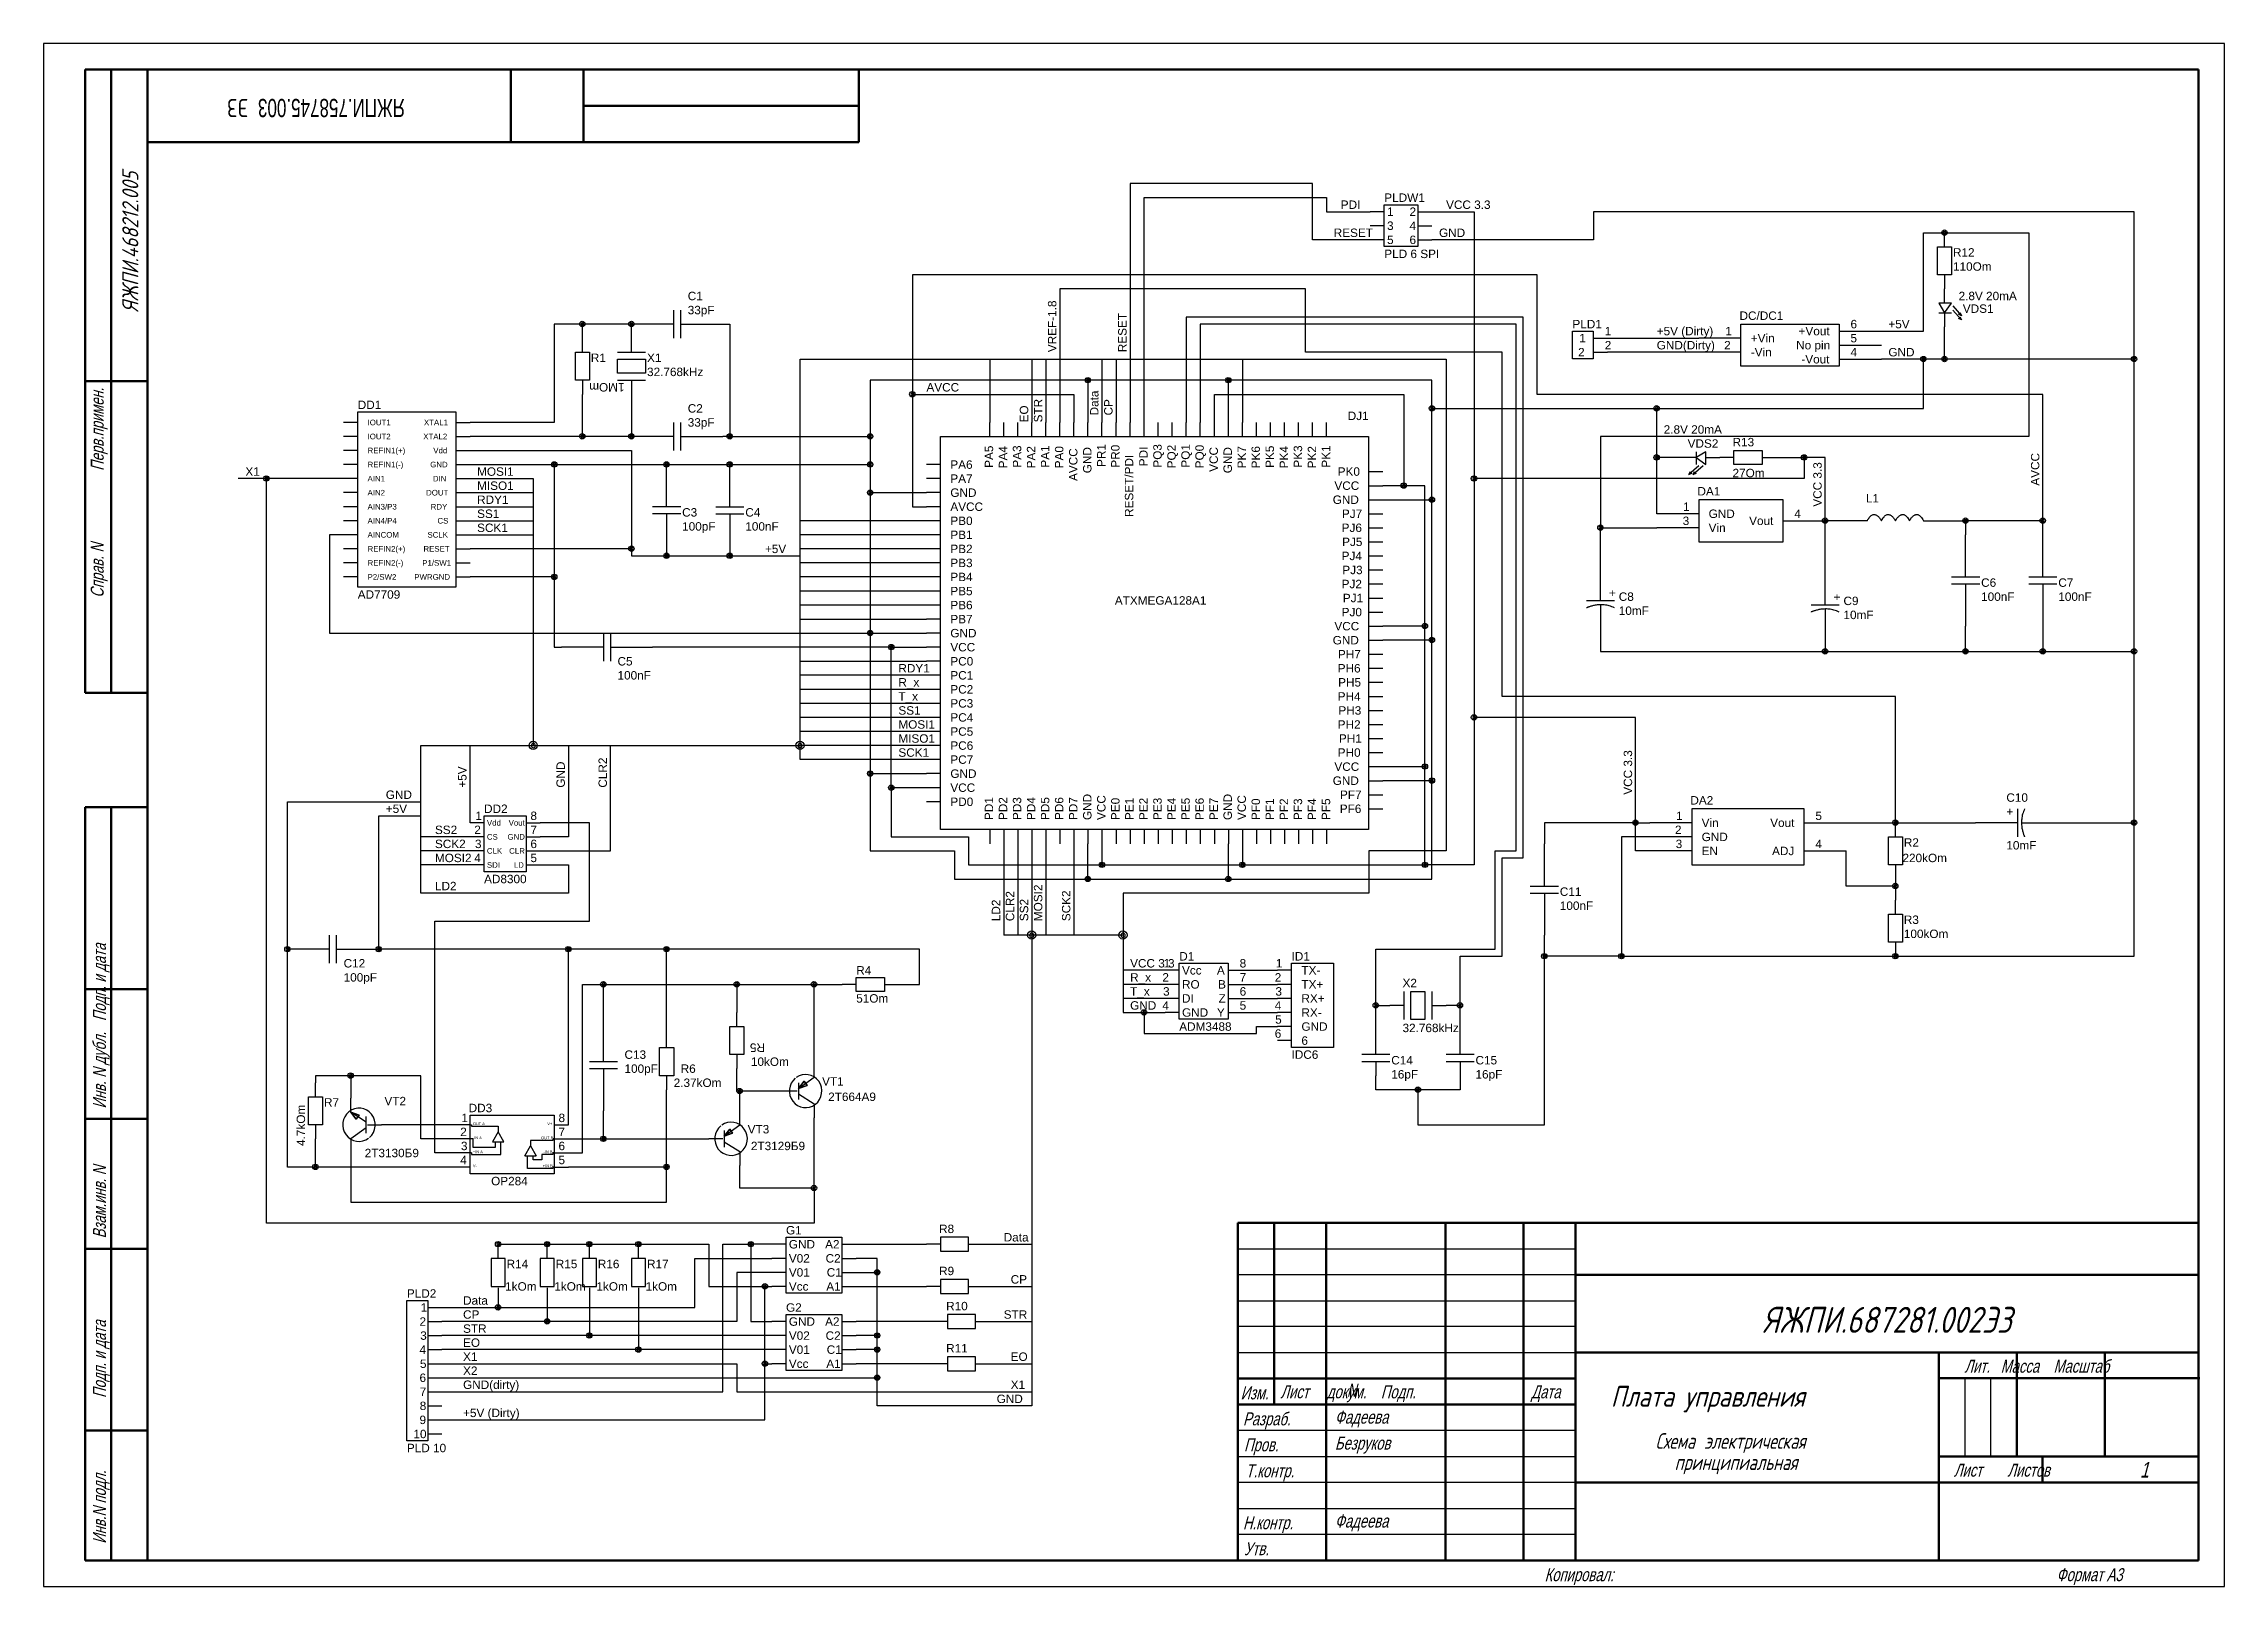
# Model space of a CAD drawing. Header units: millimetres. Extents: x 616 to 3040, y 265 to 2725.
# Drawn here: x 1500.6 to 1920.6, y 1471.9 to 1768.9 of the extents above; entities that cross this region are included whole.
import ezdxf

# ---------------------------------------------------------------- set-up
doc = ezdxf.new("R2010")
doc.units = ezdxf.units.MM
doc.layers.add('OSN', color=7, linetype='Continuous', lineweight=60)
for name, color, linetype in [('Sheet', 255, 'Continuous'), ('Text', 140, 'Continuous'), ('TONK', 7, 'Continuous')]:
    doc.layers.add(name, color=color, linetype=linetype)
doc.styles.add('_STYLE', font='TXT.SHX', dxfattribs={"width": 0.7, "oblique": 15, "height": 4})
doc.styles.add('GOST', font='GOST.shx', dxfattribs={"oblique": 15, "height": 5})
doc.styles.add('NOWTXT', font='nowtxt.shx', dxfattribs={"width": 0.75, "height": 3})
doc.styles.add('rom3.5', font='romans.shx', dxfattribs={"width": 0.8, "height": 3.5})
doc.styles.get("Standard").update_dxf_attribs({"font": 'arial.ttf'})
doc.styles.add('гост', font='GOST_1.TTF', dxfattribs={"oblique": 15, "height": 3})

msp = doc.modelspace()

# ---------------------------------------------------------------- texts
at = {"style": '_STYLE', "oblique": 15, "width": 0.7}
for s, p in [('Схема электрическая ', (1811.06229, 1498.40572)), ('принципиальная', (1814.74878, 1494.31224))]:
    msp.add_text(s, height=2.999559, dxfattribs=at).set_placement(p)
at = {"style": 'rom3.5'}
for s, width, insert, char_height, attachment_point, rotation in [(' {\\Ftxt|c204;\\W0.7;ЯЖПИ.758745.003} Э3', 70, (1554.00311, 1756.54736), 3.5, 5, 180), ('{\\Q15;ЯЖПИ.468212.005}', 55.2474655, (1515.78273, 1717.2403), 3.0911819, 1, 90)]:
    msp.add_mtext_dynamic_manual_height_columns(s, width=width, gutter_width=17.5, heights=[0], dxfattribs=dict(at, insert=insert, char_height=char_height, attachment_point=attachment_point, rotation=rotation))
at = {"insert": (1855.68602, 1525.72434), "char_height": 5, "attachment_point": 2, "style": 'GOST'}
msp.add_mtext('{\\C0;ЯЖПИ.687281.002}Э3', dxfattribs=at)
at = {"layer": 'Text', "color": 0, "insert": (1802.47472, 1510.50087), "char_height": 4, "attachment_point": 1, "style": 'гост'}
msp.add_mtext('Плата управления', dxfattribs=at)
at = {"layer": 'TONK', "style": 'NOWTXT', "oblique": 15, "width": 0.75}
for s, p in [('    Справ. N                    Перв.примен.', (1512.19981, 1659.46355)), ('Инв. N дубл.   Подп. и дата', (1512.63109, 1563.91436)), ('Взам.инв. N', (1512.63109, 1538.91436)), ('Подп. и дата', (1512.63109, 1508.19339)), ('Инв.N подл.', (1512.63109, 1480.1321))]:
    msp.add_text(s, height=2.5, rotation=90, dxfattribs=at).set_placement(p)
for s, height, p in [(' Лит.   Масса    Масштаб', 2.5, (1869.87527, 1513.049)), ('Изм.', 2.5, (1731.16138, 1507.91436)), ('Лист     докум.    Подп.', 2.5, (1738.83109, 1508.11436)), ('N', 2.5, (1751.63109, 1508.41436)), ('Дата', 2.5, (1787.13109, 1508.11436)), ('Разраб.', 2.5, (1731.63109, 1502.91436)), ('Пров.', 2.5, (1731.83109, 1497.91436)), ('Т.контр.', 2.5, (1732.13109, 1492.91436)), (' Лист       Листов', 2.5, (1867.83109, 1493.02721)), ('1', 3, (1904.3824, 1492.87065)), ('Н.контр.', 2.5, (1731.63109, 1482.91436)), ('Утв.', 2.5, (1731.83109, 1477.91436)), ('Копировал:', 2.5, (1789.71512, 1472.91436)), ('Формат A3', 2.5, (1888.30711, 1472.91436))]:
    msp.add_text(s, height=height, dxfattribs=at).set_placement(p)
at = {"layer": 'TONK', "char_height": 2.5, "attachment_point": 1, "style": 'NOWTXT'}
for s, insert in [('{\\Q15;Фадеева}', (1749.33168, 1505.74263)), ('{\\Q15;Безруков}', (1749.33285, 1500.73411)), ('{\\Q15;Фадеева}', (1749.33285, 1485.73411))]:
    msp.add_mtext(s, dxfattribs=dict(at, insert=insert))

# ---------------------------------------------------------------- blocks, each defined once
blk = doc.blocks.new('1')
at = {"layer": 'Sheet'}
for p, q in [((413.54, -168.99), (387.13, -168.99)), ((387.13, -168.99), (387.13, -203.53)), ((413.54, -177.12), (413.54, -168.99)), ((389.16, -203.53), (389.16, -171.02)), ((389.16, -171.02), (415.57, -171.02)), ((415.57, -171.02), (415.57, -173.05)), ((415.57, -173.05), (421.87, -173.05)), ((423.91, -173.05), (421.87, -173.05)), ((423.91, -172.04), (428.75, -172.04)), ((423.91, -178.1), (423.91, -172.04)), ((428.75, -172.04), (428.75, -178.1)), ((428.78, -173.05), (430.81, -173.05)), ((430.81, -173.05), (436.91, -173.05)), ((436.91, -173.05), (436.91, -211.66)), ((532.41, -173.05), (454.18, -173.05)), ((454.18, -173.05), (454.18, -177.12)), ((532.41, -194.39), (532.41, -173.05)), ((423.91, -175.08), (421.87, -175.08)), ((428.78, -175.08), (430.81, -175.08)), ((501.93, -190.32), (501.93, -176.1)), ((501.93, -176.1), (504.98, -176.1)), ((504.98, -178.13), (504.98, -176.1)), ((504.98, -176.1), (517.17, -176.1)), ((517.17, -176.1), (517.17, -205.56)), ((421.87, -177.12), (413.54, -177.12)), ((423.91, -177.12), (421.87, -177.12)), ((428.75, -178.1), (423.91, -178.1)), ((428.78, -177.12), (430.81, -177.12)), ((454.18, -177.12), (430.81, -177.12)), ((503.97, -182.2), (503.97, -178.13)), ((503.97, -178.13), (506, -178.13)), ((506, -178.13), (506, -182.2)), ((446.05, -182.2), (355.63, -182.2)), ((355.63, -182.2), (355.63, -199.47)), ((446.05, -199.47), (446.05, -182.2)), ((506, -182.2), (503.97, -182.2)), ((504.98, -182.2), (504.98, -184.23)), ((412.53, -184.23), (376.97, -184.23)), ((376.97, -184.23), (376.97, -203.53)), ((412.53, -193.37), (412.53, -184.23)), ((504.98, -186.26), (504.98, -184.23)), ((307.88, -189.31), (303.81, -189.31)), ((303.81, -189.31), (303.81, -203.53)), ((314.99, -189.31), (307.88, -189.31)), ((307.88, -191.34), (307.88, -189.31)), ((321.09, -189.31), (314.99, -189.31)), ((314.99, -191.34), (314.99, -189.31)), ((321.09, -191.34), (321.09, -187.28)), ((322.1, -191.34), (322.1, -187.28)), ((322.1, -189.31), (328.2, -189.31)), ((328.2, -189.31), (329.21, -189.31)), ((329.21, -189.31), (329.21, -205.56)), ((444.02, -188.29), (395.25, -188.29)), ((395.25, -188.29), (395.25, -203.53)), ((443.01, -189.31), (397.29, -189.31)), ((397.29, -189.31), (397.29, -203.53)), ((443.01, -265.51), (443.01, -189.31)), ((444.02, -266.52), (444.02, -188.29)), ((475.52, -195.4), (475.52, -189.31)), ((475.52, -189.31), (489.74, -189.31)), ((489.74, -189.31), (489.74, -195.4)), ((504.17, -186.26), (504.98, -187.68)), ((506, -186.26), (504.17, -186.26)), ((504.17, -187.68), (506, -187.68)), ((504.98, -187.68), (506, -186.26)), ((504.98, -187.68), (504.98, -189.71)), ((506.2, -186.67), (507.42, -188.09)), ((506.2, -187.28), (507.42, -188.7)), ((507.42, -188.09), (507.01, -187.89)), ((507.42, -188.7), (507.01, -188.5)), ((507.42, -188.09), (507.22, -187.68)), ((507.22, -187.68), (507.42, -188.09)), ((507.42, -188.7), (507.22, -188.29)), ((507.22, -188.29), (507.42, -188.7)), ((307.88, -193.37), (307.88, -191.34)), ((314.99, -193.37), (314.99, -191.34)), ((451.13, -190.32), (454.15, -190.32)), ((451.13, -194.35), (451.13, -190.32)), ((454.15, -190.32), (454.15, -194.35)), ((454.18, -191.34), (456.21, -191.34)), ((456.21, -191.34), (469.42, -191.34)), ((475.52, -191.34), (469.42, -191.34)), ((489.74, -190.32), (495.84, -190.32)), ((489.74, -192.36), (495.84, -192.36)), ((495.84, -190.32), (501.93, -190.32)), ((504.98, -194.39), (504.98, -189.71)), ((306.86, -193.37), (308.89, -193.37)), ((306.86, -197.44), (306.86, -193.37)), ((308.89, -193.37), (308.89, -197.44)), ((312.96, -193.37), (317.02, -193.37)), ((312.96, -196.42), (312.96, -194.39)), ((312.96, -194.39), (317.02, -194.39)), ((317.02, -194.39), (317.02, -196.42)), ((339.37, -250.27), (339.37, -194.39)), ((339.37, -194.39), (432.85, -194.39)), ((366.81, -194.39), (366.81, -203.53)), ((372.9, -194.39), (372.9, -203.53)), ((374.93, -194.39), (374.93, -203.53)), ((383.06, -194.39), (383.06, -203.53)), ((385.09, -194.39), (385.09, -203.53)), ((403.38, -194.39), (403.38, -203.53)), ((440.97, -193.37), (412.53, -193.37)), ((432.85, -194.39), (432.85, -265.51)), ((440.97, -243.16), (440.97, -193.37)), ((454.15, -194.35), (451.13, -194.35)), ((454.18, -193.37), (456.21, -193.37)), ((469.42, -193.37), (456.21, -193.37)), ((475.52, -193.37), (469.42, -193.37)), ((489.74, -195.4), (475.52, -195.4)), ((489.74, -194.39), (495.84, -194.39)), ((501.93, -194.39), (495.84, -194.39)), ((501.93, -201.5), (501.93, -194.39)), ((504.98, -194.39), (501.93, -194.39)), ((532.41, -194.39), (504.98, -194.39)), ((532.41, -236.65), (532.41, -194.39)), ((308.89, -197.44), (306.86, -197.44)), ((307.88, -197.44), (307.88, -199.47)), ((317.02, -196.42), (312.96, -196.42)), ((312.96, -197.44), (317.02, -197.44)), ((314.99, -197.44), (314.99, -199.47)), ((381.03, -197.44), (349.53, -197.44)), ((349.53, -197.44), (349.53, -205.56)), ((381.03, -197.44), (381.03, -203.53)), ((401.35, -197.44), (381.03, -197.44)), ((401.35, -203.53), (401.35, -197.44)), ((430.81, -197.44), (401.35, -197.44)), ((430.81, -201.5), (430.81, -197.44)), ((307.88, -205.56), (307.88, -199.47)), ((314.99, -199.47), (314.99, -205.56)), ((355.63, -199.47), (355.63, -215.72)), ((355.63, -199.47), (379, -199.47)), ((379, -199.47), (379, -203.53)), ((399.32, -203.53), (399.32, -199.47)), ((399.32, -199.47), (426.75, -199.47)), ((426.75, -199.47), (426.75, -212.68)), ((430.81, -201.5), (463.33, -201.5)), ((430.81, -214.71), (430.81, -201.5)), ((519.21, -199.47), (446.05, -199.47)), ((463.33, -208.61), (463.33, -201.5)), ((463.33, -201.5), (501.93, -201.5)), ((519.21, -217.76), (519.21, -199.47)), ((275.37, -203.53), (273.33, -203.53)), ((275.37, -202.01), (289.56, -202.01)), ((275.37, -227.37), (275.37, -202.01)), ((289.56, -202.01), (289.56, -227.37)), ((289.59, -203.53), (291.62, -203.53)), ((303.81, -203.53), (291.62, -203.53)), ((321.09, -207.6), (321.09, -203.53)), ((322.1, -207.6), (322.1, -203.53)), ((366.81, -205.56), (366.81, -203.53)), ((368.84, -205.56), (368.84, -203.53)), ((370.87, -205.56), (370.87, -203.53)), ((372.9, -205.56), (372.9, -203.53)), ((374.93, -205.56), (374.93, -203.53)), ((376.97, -205.56), (376.97, -203.53)), ((379, -205.56), (379, -203.53)), ((381.03, -205.56), (381.03, -203.53)), ((383.06, -205.56), (383.06, -203.53)), ((385.09, -205.56), (385.09, -203.53)), ((387.13, -205.56), (387.13, -203.53)), ((389.16, -205.56), (389.16, -203.53)), ((391.19, -205.56), (391.19, -203.53)), ((393.22, -205.56), (393.22, -203.53)), ((395.25, -205.56), (395.25, -203.53)), ((397.29, -205.56), (397.29, -203.53)), ((399.32, -205.56), (399.32, -203.53)), ((401.35, -205.56), (401.35, -203.53)), ((403.38, -205.56), (403.38, -203.53)), ((405.41, -205.56), (405.41, -203.53)), ((407.45, -205.56), (407.45, -203.53)), ((409.48, -205.56), (409.48, -203.53)), ((411.51, -205.56), (411.51, -203.53)), ((413.54, -205.56), (413.54, -203.53)), ((415.57, -205.56), (415.57, -203.53)), ((275.37, -205.56), (273.33, -205.56)), ((275.37, -207.6), (273.33, -207.6)), ((289.59, -205.56), (291.62, -205.56)), ((289.59, -207.6), (291.62, -207.6)), ((307.88, -205.56), (291.62, -205.56)), ((291.62, -207.6), (314.99, -207.6)), ((314.99, -205.56), (307.88, -205.56)), ((321.09, -205.56), (314.99, -205.56)), ((314.99, -207.6), (314.99, -221.82)), ((322.1, -205.56), (328.2, -205.56)), ((329.21, -205.56), (328.2, -205.56)), ((329.21, -205.56), (349.53, -205.56)), ((349.53, -205.56), (349.53, -209.63)), ((359.69, -205.56), (421.64, -205.56)), ((359.69, -262.43), (359.69, -205.56)), ((421.64, -205.56), (421.64, -262.43)), ((517.17, -205.56), (455.2, -205.56)), ((455.2, -205.56), (455.2, -218.77)), ((470.44, -207.8), (469.02, -208.61)), ((469.02, -207.8), (469.02, -209.63)), ((470.44, -209.63), (470.44, -207.8)), ((474.5, -209.63), (474.5, -207.6)), ((474.5, -207.6), (478.57, -207.6)), ((478.57, -207.6), (478.57, -209.63)), ((275.37, -209.63), (273.33, -209.63)), ((289.59, -209.63), (291.62, -209.63)), ((291.62, -209.63), (303.81, -209.63)), ((303.81, -209.63), (320.07, -209.63)), ((303.81, -209.63), (303.81, -225.88)), ((320.07, -215.72), (320.07, -209.63)), ((320.07, -209.63), (329.21, -209.63)), ((329.21, -215.72), (329.21, -209.63)), ((329.21, -209.63), (349.53, -209.63)), ((349.53, -209.63), (349.53, -213.69)), ((359.69, -209.63), (357.66, -209.63)), ((421.67, -210.64), (423.7, -210.64)), ((463.33, -216.74), (463.33, -208.61)), ((466.98, -208.61), (463.33, -208.61)), ((469.02, -208.61), (466.98, -208.61)), ((469.42, -209.83), (468, -211.05)), ((468, -211.05), (468.2, -210.64)), ((468, -211.05), (468.41, -210.85)), ((468.41, -210.85), (468, -211.05)), ((470.03, -209.83), (468.61, -211.05)), ((468.61, -211.05), (468.81, -210.64)), ((468.61, -211.05), (469.02, -210.85)), ((469.02, -210.85), (468.61, -211.05)), ((469.02, -208.61), (470.44, -209.63)), ((470.44, -208.61), (472.47, -208.61)), ((474.5, -208.61), (472.47, -208.61)), ((478.57, -209.63), (474.5, -209.63)), ((478.57, -208.61), (480.6, -208.61)), ((480.6, -208.61), (484.66, -208.61)), ((484.66, -208.61), (484.66, -211.66)), ((487.71, -208.61), (484.66, -208.61)), ((487.71, -217.76), (487.71, -208.61)), ((262.16, -211.66), (258.09, -211.66)), ((273.33, -211.66), (262.16, -211.66)), ((262.16, -319.36), (262.16, -211.66)), ((275.37, -211.66), (273.33, -211.66)), ((275.37, -213.69), (273.33, -213.69)), ((289.59, -211.66), (291.62, -211.66)), ((289.59, -213.69), (291.62, -213.69)), ((291.62, -211.66), (300.77, -211.66)), ((291.62, -213.69), (300.77, -213.69)), ((300.77, -211.66), (300.77, -250.27)), ((349.53, -213.69), (357.66, -213.69)), ((349.53, -213.69), (349.53, -234.01)), ((359.69, -211.66), (357.66, -211.66)), ((359.69, -213.69), (357.66, -213.69)), ((421.67, -212.68), (423.7, -212.68)), ((426.75, -212.68), (423.7, -212.68)), ((429.8, -212.68), (426.75, -212.68)), ((429.8, -233), (429.8, -212.68)), ((436.91, -211.66), (436.91, -246.2)), ((484.66, -211.66), (436.91, -211.66)), ((275.37, -215.72), (273.33, -215.72)), ((289.59, -215.72), (291.62, -215.72)), ((291.62, -215.72), (300.77, -215.72)), ((322.1, -215.72), (318.04, -215.72)), ((322.1, -216.74), (318.04, -216.74)), ((320.07, -216.74), (320.07, -222.84)), ((327.18, -215.72), (331.25, -215.72)), ((327.18, -216.74), (331.25, -216.74)), ((329.21, -216.74), (329.21, -222.84)), ((355.63, -215.72), (357.66, -215.72)), ((359.69, -215.72), (357.66, -215.72)), ((421.67, -214.71), (423.7, -214.71)), ((421.67, -216.74), (423.7, -216.74)), ((423.7, -214.71), (430.81, -214.71)), ((430.81, -235.03), (430.81, -214.71)), ((469.42, -216.74), (463.33, -216.74)), ((469.42, -214.71), (469.42, -220.8)), ((481.61, -214.71), (469.42, -214.71)), ((481.61, -220.8), (481.61, -214.71)), ((493.81, -217.76), (493.9, -217.58)), ((493.9, -217.58), (494, -217.42)), ((494, -217.42), (494.09, -217.29)), ((494.09, -217.29), (494.19, -217.17)), ((494.19, -217.17), (494.28, -217.08)), ((494.28, -217.08), (494.37, -217)), ((494.37, -217), (494.46, -216.94)), ((494.46, -216.94), (494.55, -216.9)), ((494.55, -216.9), (494.64, -216.87)), ((494.64, -216.87), (494.73, -216.86)), ((494.73, -216.86), (494.81, -216.85)), ((494.81, -216.85), (494.9, -216.86)), ((494.9, -216.86), (494.98, -216.88)), ((494.98, -216.88), (495.05, -216.91)), ((495.05, -216.91), (495.13, -216.95)), ((495.13, -216.95), (495.2, -216.99)), ((495.2, -216.99), (495.27, -217.04)), ((495.27, -217.04), (495.34, -217.1)), ((495.34, -217.1), (495.4, -217.16)), ((495.4, -217.16), (495.46, -217.22)), ((495.46, -217.22), (495.52, -217.28)), ((495.52, -217.28), (495.57, -217.35)), ((495.57, -217.35), (495.62, -217.41)), ((495.62, -217.41), (495.66, -217.47)), ((495.66, -217.47), (495.7, -217.53)), ((495.7, -217.53), (495.74, -217.58)), ((495.74, -217.58), (495.77, -217.63)), ((495.77, -217.63), (495.79, -217.67)), ((495.79, -217.67), (495.81, -217.71)), ((495.81, -217.71), (495.83, -217.73)), ((495.84, -217.76), (495.93, -217.58)), ((495.93, -217.58), (496.03, -217.42)), ((496.03, -217.42), (496.12, -217.29)), ((496.12, -217.29), (496.22, -217.17)), ((496.22, -217.17), (496.31, -217.08)), ((496.31, -217.08), (496.4, -217)), ((496.4, -217), (496.49, -216.94)), ((496.49, -216.94), (496.58, -216.9)), ((496.58, -216.9), (496.67, -216.87)), ((496.67, -216.87), (496.76, -216.86)), ((496.76, -216.86), (496.84, -216.85)), ((496.84, -216.85), (496.93, -216.86)), ((496.93, -216.86), (497.01, -216.88)), ((497.01, -216.88), (497.09, -216.91)), ((497.09, -216.91), (497.16, -216.95)), ((497.16, -216.95), (497.24, -216.99)), ((497.24, -216.99), (497.3, -217.04)), ((497.3, -217.04), (497.37, -217.1)), ((497.37, -217.1), (497.44, -217.16)), ((497.44, -217.16), (497.49, -217.22)), ((497.49, -217.22), (497.55, -217.28)), ((497.55, -217.28), (497.6, -217.35)), ((497.6, -217.35), (497.65, -217.41)), ((497.65, -217.41), (497.7, -217.47)), ((497.7, -217.47), (497.73, -217.53)), ((497.73, -217.53), (497.77, -217.58)), ((497.77, -217.58), (497.8, -217.63)), ((497.8, -217.63), (497.82, -217.67)), ((497.82, -217.67), (497.84, -217.71)), ((497.84, -217.71), (497.86, -217.73)), ((497.88, -217.73), (497.9, -217.71)), ((497.9, -217.71), (497.92, -217.67)), ((497.92, -217.67), (497.94, -217.63)), ((497.94, -217.63), (497.97, -217.58)), ((497.97, -217.58), (498.01, -217.53)), ((498.01, -217.53), (498.04, -217.47)), ((498.04, -217.47), (498.09, -217.41)), ((498.09, -217.41), (498.14, -217.35)), ((498.14, -217.35), (498.19, -217.28)), ((498.19, -217.28), (498.25, -217.22)), ((498.25, -217.22), (498.3, -217.16)), ((498.3, -217.16), (498.37, -217.1)), ((498.37, -217.1), (498.44, -217.04)), ((498.44, -217.04), (498.51, -216.99)), ((498.51, -216.99), (498.58, -216.95)), ((498.58, -216.95), (498.65, -216.91)), ((498.65, -216.91), (498.73, -216.88)), ((498.73, -216.88), (498.81, -216.86)), ((498.81, -216.86), (498.9, -216.85)), ((498.9, -216.85), (498.98, -216.86)), ((498.98, -216.86), (499.07, -216.87)), ((499.07, -216.87), (499.16, -216.9)), ((499.16, -216.9), (499.25, -216.94)), ((499.25, -216.94), (499.34, -217)), ((499.34, -217), (499.43, -217.08)), ((499.43, -217.08), (499.52, -217.17)), ((499.52, -217.17), (499.62, -217.29)), ((499.62, -217.29), (499.71, -217.42)), ((499.71, -217.42), (499.81, -217.58)), ((499.81, -217.58), (499.9, -217.76)), ((499.91, -217.73), (499.93, -217.71)), ((499.93, -217.71), (499.95, -217.67)), ((499.95, -217.67), (499.97, -217.63)), ((499.97, -217.63), (500, -217.58)), ((500, -217.58), (500.04, -217.53)), ((500.04, -217.53), (500.08, -217.47)), ((500.08, -217.47), (500.12, -217.41)), ((500.12, -217.41), (500.17, -217.35)), ((500.17, -217.35), (500.22, -217.28)), ((500.22, -217.28), (500.28, -217.22)), ((500.28, -217.22), (500.34, -217.16)), ((500.34, -217.16), (500.4, -217.1)), ((500.4, -217.1), (500.47, -217.04)), ((500.47, -217.04), (500.54, -216.99)), ((500.54, -216.99), (500.61, -216.95)), ((500.61, -216.95), (500.69, -216.91)), ((500.69, -216.91), (500.76, -216.88)), ((500.76, -216.88), (500.84, -216.86)), ((500.84, -216.86), (500.93, -216.85)), ((500.93, -216.85), (501.01, -216.86)), ((501.01, -216.86), (501.1, -216.87)), ((501.1, -216.87), (501.19, -216.9)), ((501.19, -216.9), (501.28, -216.94)), ((501.28, -216.94), (501.37, -217)), ((501.37, -217), (501.46, -217.08)), ((501.46, -217.08), (501.56, -217.17)), ((501.56, -217.17), (501.65, -217.29)), ((501.65, -217.29), (501.74, -217.42)), ((501.74, -217.42), (501.84, -217.58)), ((501.84, -217.58), (501.93, -217.76)), ((273.33, -219.79), (271.3, -219.79)), ((271.3, -219.79), (271.3, -234.01)), ((275.37, -217.76), (273.33, -217.76)), ((275.37, -219.79), (273.33, -219.79)), ((289.59, -217.76), (291.62, -217.76)), ((289.59, -219.79), (291.62, -219.79)), ((291.62, -217.76), (300.77, -217.76)), ((291.62, -219.79), (300.77, -219.79)), ((357.66, -217.76), (339.37, -217.76)), ((357.66, -219.79), (339.37, -219.79)), ((359.69, -217.76), (357.66, -217.76)), ((359.69, -219.79), (357.66, -219.79)), ((421.67, -218.77), (423.7, -218.77)), ((421.67, -220.8), (423.7, -220.8)), ((455.2, -223.24), (455.2, -218.77)), ((455.2, -218.77), (463.33, -218.77)), ((469.42, -218.77), (463.33, -218.77)), ((469.42, -220.8), (481.61, -220.8)), ((481.61, -217.76), (487.71, -217.76)), ((493.81, -217.76), (487.71, -217.76)), ((487.71, -223.85), (487.71, -217.76)), ((495.83, -217.73), (495.84, -217.75)), ((495.84, -217.75), (495.84, -217.76)), ((497.86, -217.73), (497.87, -217.75)), ((497.87, -217.75), (497.88, -217.73)), ((497.87, -217.75), (497.87, -217.76)), ((497.87, -217.76), (497.87, -217.75)), ((499.9, -217.75), (499.91, -217.73)), ((499.9, -217.76), (499.9, -217.75)), ((501.93, -217.76), (508.03, -217.76)), ((519.21, -217.76), (508.03, -217.76)), ((508.03, -217.76), (508.03, -219.79)), ((508.03, -225.88), (508.03, -219.79)), ((519.21, -219.79), (519.21, -217.76)), ((519.21, -225.88), (519.21, -219.79)), ((275.37, -221.82), (273.33, -221.82)), ((275.37, -223.85), (273.33, -223.85)), ((289.59, -221.82), (291.62, -221.82)), ((289.59, -223.85), (291.62, -223.85)), ((314.99, -221.82), (291.62, -221.82)), ((314.99, -221.82), (314.99, -222.84)), ((314.99, -222.84), (320.07, -222.84)), ((320.07, -222.84), (329.21, -222.84)), ((329.21, -222.84), (339.37, -222.84)), ((357.66, -221.82), (339.37, -221.82)), ((357.66, -223.85), (339.37, -223.85)), ((359.69, -221.82), (357.66, -221.82)), ((359.69, -223.85), (357.66, -223.85)), ((421.67, -222.84), (423.7, -222.84)), ((455.2, -229.34), (455.2, -223.24)), ((487.71, -229.95), (487.71, -223.85)), ((275.37, -225.88), (273.33, -225.88)), ((289.59, -225.88), (291.62, -225.88)), ((303.81, -225.88), (291.62, -225.88)), ((303.81, -225.88), (303.81, -236.04)), ((357.66, -225.88), (339.37, -225.88)), ((359.69, -225.88), (357.66, -225.88)), ((421.67, -224.87), (423.7, -224.87)), ((421.67, -226.9), (423.7, -226.9)), ((506, -225.88), (510.06, -225.88)), ((506, -226.9), (510.06, -226.9)), ((508.03, -226.9), (508.03, -233)), ((517.17, -225.88), (521.24, -225.88)), ((517.17, -226.9), (521.24, -226.9)), ((519.21, -226.9), (519.21, -233)), ((289.56, -227.37), (275.37, -227.37)), ((357.66, -227.92), (339.37, -227.92)), ((357.66, -229.95), (339.37, -229.95)), ((359.69, -227.92), (357.66, -227.92)), ((359.69, -229.95), (357.66, -229.95)), ((421.67, -228.93), (423.7, -228.93)), ((457.23, -229.34), (453.17, -229.34)), ((453.19, -230.34), (453.17, -230.35)), ((453.17, -230.35), (453.17, -230.35)), ((453.22, -230.33), (453.19, -230.34)), ((453.26, -230.31), (453.22, -230.33)), ((453.31, -230.29), (453.26, -230.31)), ((453.37, -230.27), (453.31, -230.29)), ((453.44, -230.24), (453.37, -230.27)), ((453.52, -230.21), (453.44, -230.24)), ((453.6, -230.18), (453.52, -230.21)), ((453.7, -230.15), (453.6, -230.18)), ((453.8, -230.12), (453.7, -230.15)), ((453.92, -230.09), (453.8, -230.12)), ((454.04, -230.06), (453.92, -230.09)), ((454.16, -230.03), (454.04, -230.06)), ((454.3, -230), (454.16, -230.03)), ((454.44, -229.97), (454.3, -230)), ((454.58, -229.95), (454.44, -229.97)), ((454.73, -229.93), (454.58, -229.95)), ((454.89, -229.92), (454.73, -229.93)), ((455.05, -229.91), (454.89, -229.92)), ((455.22, -229.9), (455.05, -229.91)), ((455.2, -229.95), (455.2, -236.04)), ((455.39, -229.9), (455.22, -229.9)), ((455.56, -229.91), (455.39, -229.9)), ((455.74, -229.93), (455.56, -229.91)), ((455.92, -229.95), (455.74, -229.93)), ((456.1, -229.98), (455.92, -229.95)), ((456.29, -230.02), (456.1, -229.98)), ((456.47, -230.06), (456.29, -230.02)), ((456.66, -230.12), (456.47, -230.06)), ((456.85, -230.19), (456.66, -230.12)), ((457.04, -230.27), (456.85, -230.19)), ((457.23, -230.35), (457.04, -230.27)), ((489.74, -229.95), (485.68, -229.95)), ((339.37, -231.98), (357.66, -231.98)), ((359.69, -231.98), (357.66, -231.98)), ((421.67, -230.96), (423.7, -230.96)), ((421.67, -233), (423.7, -233)), ((429.8, -233), (423.7, -233)), ((429.8, -253.32), (429.8, -233)), ((485.7, -230.95), (485.68, -230.96)), ((485.68, -230.96), (485.68, -230.96)), ((485.73, -230.94), (485.7, -230.95)), ((485.77, -230.92), (485.73, -230.94)), ((485.82, -230.9), (485.77, -230.92)), ((485.88, -230.88), (485.82, -230.9)), ((485.95, -230.85), (485.88, -230.88)), ((486.03, -230.82), (485.95, -230.85)), ((486.12, -230.79), (486.03, -230.82)), ((486.21, -230.76), (486.12, -230.79)), ((486.32, -230.73), (486.21, -230.76)), ((486.43, -230.7), (486.32, -230.73)), ((486.55, -230.67), (486.43, -230.7)), ((486.67, -230.64), (486.55, -230.67)), ((486.81, -230.61), (486.67, -230.64)), ((486.95, -230.58), (486.81, -230.61)), ((487.09, -230.56), (486.95, -230.58)), ((487.25, -230.54), (487.09, -230.56)), ((487.4, -230.53), (487.25, -230.54)), ((487.56, -230.52), (487.4, -230.53)), ((487.73, -230.51), (487.56, -230.52)), ((487.71, -230.56), (487.71, -236.65)), ((487.9, -230.51), (487.73, -230.51)), ((488.07, -230.52), (487.9, -230.51)), ((488.25, -230.54), (488.07, -230.52)), ((488.43, -230.56), (488.25, -230.54)), ((488.61, -230.59), (488.43, -230.56)), ((488.8, -230.63), (488.61, -230.59)), ((488.98, -230.67), (488.8, -230.63)), ((489.17, -230.73), (488.98, -230.67)), ((489.36, -230.8), (489.17, -230.73)), ((489.55, -230.87), (489.36, -230.8)), ((489.74, -230.96), (489.55, -230.87)), ((508.03, -236.65), (508.03, -233)), ((519.21, -233), (519.21, -236.65)), ((271.3, -234.01), (349.53, -234.01)), ((303.81, -236.04), (304.83, -236.04)), ((310.93, -236.04), (304.83, -236.04)), ((310.93, -234.01), (310.93, -238.08)), ((311.94, -234.01), (311.94, -238.08)), ((311.94, -236.04), (318.04, -236.04)), ((352.58, -236.04), (318.04, -236.04)), ((349.53, -234.01), (357.66, -234.01)), ((349.53, -234.01), (349.53, -254.33)), ((352.58, -256.36), (352.58, -236.04)), ((352.58, -236.04), (357.66, -236.04)), ((359.69, -234.01), (357.66, -234.01)), ((359.69, -236.04), (357.66, -236.04)), ((421.67, -235.03), (423.7, -235.03)), ((430.81, -235.03), (423.7, -235.03)), ((430.81, -255.35), (430.81, -235.03)), ((455.2, -236.04), (455.2, -236.65)), ((455.2, -236.65), (487.71, -236.65)), ((487.71, -236.65), (508.03, -236.65)), ((508.03, -236.65), (519.21, -236.65)), ((519.21, -236.65), (532.41, -236.65)), ((532.41, -261.44), (532.41, -236.65)), ((339.37, -238.08), (357.66, -238.08)), ((359.69, -238.08), (357.66, -238.08)), ((421.67, -237.06), (423.7, -237.06)), ((421.67, -239.09), (423.7, -239.09)), ((357.66, -240.11), (339.37, -240.11)), ((357.66, -242.14), (339.37, -242.14)), ((359.69, -240.11), (357.66, -240.11)), ((359.69, -242.14), (357.66, -242.14)), ((421.67, -241.12), (423.7, -241.12)), ((357.66, -244.17), (339.37, -244.17)), ((359.69, -244.17), (357.66, -244.17)), ((421.67, -243.16), (423.7, -243.16)), ((421.67, -245.19), (423.7, -245.19)), ((497.87, -243.16), (440.97, -243.16)), ((497.87, -261.44), (497.87, -243.16)), ((357.66, -246.2), (339.37, -246.2)), ((357.66, -248.24), (339.37, -248.24)), ((359.69, -246.2), (357.66, -246.2)), ((359.69, -248.24), (357.66, -248.24)), ((421.67, -247.22), (423.7, -247.22)), ((421.67, -249.25), (423.7, -249.25)), ((436.91, -246.2), (436.91, -267.54)), ((460.28, -246.2), (436.91, -246.2)), ((460.28, -261.44), (460.28, -246.2)), ((284.51, -271.6), (284.51, -250.27)), ((284.51, -250.27), (300.77, -250.27)), ((291.62, -261.44), (291.62, -250.27)), ((300.77, -250.27), (339.37, -250.27)), ((305.85, -250.27), (305.85, -263.48)), ((311.94, -265.51), (311.94, -250.27)), ((357.66, -250.27), (339.37, -250.27)), ((339.37, -252.3), (339.37, -250.27)), ((357.66, -252.3), (339.37, -252.3)), ((359.69, -250.27), (357.66, -250.27)), ((359.69, -252.3), (357.66, -252.3)), ((421.67, -251.28), (423.7, -251.28)), ((349.53, -254.33), (357.66, -254.33)), ((349.53, -254.33), (349.53, -265.51)), ((359.69, -254.33), (357.66, -254.33)), ((421.67, -253.32), (423.7, -253.32)), ((421.67, -255.35), (423.7, -255.35)), ((423.7, -253.32), (429.8, -253.32)), ((430.81, -255.35), (423.7, -255.35)), ((429.8, -267.54), (429.8, -253.32)), ((430.81, -269.57), (430.81, -255.35)), ((265.21, -279.73), (265.21, -258.4)), ((265.21, -258.4), (284.51, -258.4)), ((357.66, -256.36), (352.58, -256.36)), ((352.58, -256.36), (352.58, -263.48)), ((359.69, -256.36), (357.66, -256.36)), ((359.69, -258.4), (357.66, -258.4)), ((421.67, -257.38), (423.7, -257.38)), ((278.41, -279.73), (278.41, -260.43)), ((278.41, -260.43), (284.51, -260.43)), ((293.65, -261.44), (291.62, -261.44)), ((293.65, -260.43), (299.72, -260.43)), ((293.65, -268.52), (293.65, -260.43)), ((299.72, -260.43), (299.72, -268.52)), ((299.75, -261.44), (301.78, -261.44)), ((308.89, -261.44), (301.78, -261.44)), ((308.89, -275.67), (308.89, -261.44)), ((421.67, -259.41), (423.7, -259.41)), ((460.28, -261.44), (447.07, -261.44)), ((447.07, -261.44), (447.07, -264.49)), ((460.28, -265.51), (460.28, -261.44)), ((460.28, -261.44), (462.31, -261.44)), ((468.41, -261.44), (462.31, -261.44)), ((484.66, -259.41), (468.41, -259.41)), ((468.41, -259.41), (468.41, -267.54)), ((484.66, -267.54), (484.66, -259.41)), ((484.66, -261.44), (490.76, -261.44)), ((490.76, -261.44), (497.87, -261.44)), ((497.87, -263.48), (497.87, -261.44)), ((497.87, -261.44), (509.45, -261.44)), ((515.55, -261.44), (509.45, -261.44)), ((515.55, -259.41), (515.55, -263.48)), ((516.12, -261.08), (516.11, -261.26)), ((516.11, -261.26), (516.11, -261.43)), ((516.11, -261.43), (516.12, -261.59)), ((516.14, -260.9), (516.12, -261.08)), ((516.12, -261.59), (516.13, -261.75)), ((516.13, -261.75), (516.14, -261.91)), ((516.16, -260.72), (516.14, -260.9)), ((516.19, -260.54), (516.16, -260.72)), ((516.16, -261.44), (522.25, -261.44)), ((516.23, -260.36), (516.19, -260.54)), ((516.27, -260.17), (516.23, -260.36)), ((516.33, -259.98), (516.27, -260.17)), ((516.4, -259.79), (516.33, -259.98)), ((516.48, -259.6), (516.4, -259.79)), ((516.56, -259.41), (516.48, -259.6)), ((522.25, -261.44), (532.41, -261.44)), ((532.41, -280.75), (532.41, -261.44)), ((291.62, -263.48), (284.51, -263.48)), ((293.65, -263.48), (291.62, -263.48)), ((299.75, -263.48), (301.78, -263.48)), ((305.85, -263.48), (301.78, -263.48)), ((352.58, -263.48), (363.76, -263.48)), ((421.64, -262.43), (359.69, -262.43)), ((363.76, -263.48), (363.76, -267.54)), ((366.81, -262.46), (366.81, -264.49)), ((368.84, -262.46), (368.84, -264.49)), ((368.84, -264.49), (368.84, -277.7)), ((370.87, -262.46), (370.87, -264.49)), ((370.87, -264.49), (370.87, -277.7)), ((372.9, -262.46), (372.9, -264.49)), ((372.9, -264.49), (372.9, -277.7)), ((374.93, -262.46), (374.93, -264.49)), ((374.93, -264.49), (374.93, -277.7)), ((376.97, -262.46), (376.97, -264.49)), ((379, -262.46), (379, -264.49)), ((379, -264.49), (379, -277.7)), ((381.03, -262.46), (381.03, -264.49)), ((381.03, -269.57), (381.03, -264.49)), ((383.06, -262.46), (383.06, -264.49)), ((383.06, -264.49), (383.06, -267.54)), ((385.09, -262.46), (385.09, -264.49)), ((387.13, -262.46), (387.13, -264.49)), ((389.16, -262.46), (389.16, -264.49)), ((391.19, -262.46), (391.19, -264.49)), ((393.22, -262.46), (393.22, -264.49)), ((395.25, -262.46), (395.25, -264.49)), ((397.29, -262.46), (397.29, -264.49)), ((399.32, -262.46), (399.32, -264.49)), ((401.35, -262.46), (401.35, -264.49)), ((401.35, -269.57), (401.35, -264.49)), ((403.38, -262.46), (403.38, -264.49)), ((403.38, -264.49), (403.38, -267.54)), ((405.41, -262.46), (405.41, -264.49)), ((407.45, -262.46), (407.45, -264.49)), ((409.48, -262.46), (409.48, -264.49)), ((411.51, -262.46), (411.51, -264.49)), ((413.54, -262.46), (413.54, -264.49)), ((415.57, -262.46), (415.57, -264.49)), ((447.07, -270.59), (447.07, -264.49)), ((462.31, -263.48), (458.25, -263.48)), ((458.25, -263.48), (458.25, -280.75)), ((468.41, -263.48), (462.31, -263.48)), ((496.85, -267.54), (496.85, -263.48)), ((496.85, -263.48), (498.89, -263.48)), ((498.89, -263.48), (498.89, -267.54)), ((516.14, -261.91), (516.16, -262.06)), ((516.16, -262.06), (516.18, -262.21)), ((516.18, -262.21), (516.21, -262.35)), ((516.21, -262.35), (516.24, -262.48)), ((516.24, -262.48), (516.27, -262.61)), ((516.27, -262.61), (516.3, -262.73)), ((516.3, -262.73), (516.33, -262.84)), ((516.33, -262.84), (516.36, -262.94)), ((516.36, -262.94), (516.39, -263.04)), ((516.39, -263.04), (516.42, -263.13)), ((516.42, -263.13), (516.45, -263.21)), ((516.45, -263.21), (516.48, -263.28)), ((516.48, -263.28), (516.5, -263.34)), ((516.5, -263.34), (516.52, -263.38)), ((516.52, -263.38), (516.54, -263.42)), ((516.54, -263.42), (516.55, -263.45)), ((516.55, -263.45), (516.56, -263.47)), ((516.56, -263.47), (516.56, -263.48)), ((291.62, -265.51), (284.51, -265.51)), ((291.62, -267.54), (284.51, -267.54)), ((293.65, -265.51), (291.62, -265.51)), ((293.65, -267.54), (291.62, -267.54)), ((299.75, -265.51), (301.78, -265.51)), ((299.75, -267.54), (301.78, -267.54)), ((301.78, -265.51), (311.94, -265.51)), ((301.78, -267.54), (305.85, -267.54)), ((305.85, -267.54), (305.85, -271.6)), ((349.53, -265.51), (361.73, -265.51)), ((361.73, -265.51), (361.73, -269.57)), ((363.76, -267.54), (383.06, -267.54)), ((383.06, -267.54), (403.38, -267.54)), ((403.38, -267.54), (429.8, -267.54)), ((432.85, -265.51), (421.67, -265.51)), ((421.67, -265.51), (421.67, -271.6)), ((436.91, -267.54), (429.8, -267.54)), ((439.96, -279.73), (439.96, -265.51)), ((439.96, -265.51), (443.01, -265.51)), ((440.97, -280.75), (440.97, -266.52)), ((440.97, -266.52), (444.02, -266.52)), ((462.31, -265.51), (460.28, -265.51)), ((468.41, -265.51), (462.31, -265.51)), ((468.41, -267.54), (484.66, -267.54)), ((484.66, -265.51), (490.76, -265.51)), ((490.76, -270.59), (490.76, -265.51)), ((498.89, -267.54), (496.85, -267.54)), ((497.87, -267.54), (497.87, -269.57)), ((299.72, -268.52), (293.65, -268.52)), ((361.73, -269.57), (381.03, -269.57)), ((381.03, -269.57), (401.35, -269.57)), ((401.35, -269.57), (430.81, -269.57)), ((445.04, -270.59), (449.1, -270.59)), ((497.87, -270.59), (490.76, -270.59)), ((497.87, -269.57), (497.87, -270.59)), ((497.87, -270.59), (497.87, -272.62)), ((305.85, -271.6), (284.51, -271.6)), ((421.67, -271.6), (386.11, -271.6)), ((386.11, -271.6), (386.11, -277.7)), ((445.04, -271.6), (449.1, -271.6)), ((447.07, -271.6), (447.07, -277.7)), ((497.87, -274.65), (497.87, -272.62)), ((286.54, -309.2), (286.54, -275.67)), ((286.54, -275.67), (308.89, -275.67)), ((496.85, -278.72), (496.85, -274.65)), ((496.85, -274.65), (498.89, -274.65)), ((498.89, -274.65), (498.89, -278.72)), ((271.3, -279.73), (265.21, -279.73)), ((265.21, -311.23), (265.21, -279.73)), ((271.3, -281.76), (271.3, -277.7)), ((272.32, -281.76), (272.32, -277.7)), ((272.32, -279.73), (278.41, -279.73)), ((305.85, -279.73), (278.41, -279.73)), ((305.85, -305.13), (305.85, -279.73)), ((320.07, -279.73), (305.85, -279.73)), ((320.07, -291.92), (320.07, -279.73)), ((356.65, -279.73), (320.07, -279.73)), ((356.65, -284.81), (356.65, -279.73)), ((372.9, -277.7), (368.84, -277.7)), ((386.11, -277.7), (372.9, -277.7)), ((372.9, -277.7), (372.9, -345.77)), ((386.11, -277.7), (386.11, -288.88)), ((422.69, -287.86), (422.69, -279.73)), ((422.69, -279.73), (439.96, -279.73)), ((434.88, -287.86), (434.88, -280.75)), ((434.88, -280.75), (440.97, -280.75)), ((447.07, -280.75), (447.07, -277.7)), ((447.07, -305.13), (447.07, -280.75)), ((458.25, -280.75), (447.07, -280.75)), ((458.25, -280.75), (497.87, -280.75)), ((498.89, -278.72), (496.85, -278.72)), ((497.87, -278.72), (497.87, -280.75)), ((497.87, -280.75), (532.41, -280.75)), ((347.5, -285.83), (347.5, -283.8)), ((347.5, -283.8), (351.57, -283.8)), ((351.57, -283.8), (351.57, -285.83)), ((392.21, -282.78), (386.11, -282.78)), ((394.24, -282.78), (392.21, -282.78)), ((394.24, -281.76), (401.32, -281.76)), ((394.24, -289.86), (394.24, -281.76)), ((401.32, -281.76), (401.32, -289.86)), ((401.35, -282.78), (403.38, -282.78)), ((403.38, -282.78), (408.46, -282.78)), ((410.49, -282.78), (408.46, -282.78)), ((410.49, -281.76), (416.56, -281.76)), ((410.49, -293.92), (410.49, -281.76)), ((416.56, -281.76), (416.56, -293.92)), ((307.88, -309.2), (307.88, -284.81)), ((307.88, -284.81), (310.93, -284.81)), ((310.93, -284.81), (330.23, -284.81)), ((310.93, -289.89), (310.93, -284.81)), ((330.23, -284.81), (341.41, -284.81)), ((330.23, -284.81), (330.23, -288.88)), ((341.41, -296.19), (341.41, -284.81)), ((341.41, -284.81), (345.47, -284.81)), ((347.5, -284.81), (345.47, -284.81)), ((351.57, -285.83), (347.5, -285.83)), ((351.57, -284.81), (353.6, -284.81)), ((353.6, -284.81), (356.65, -284.81)), ((392.21, -284.81), (386.11, -284.81)), ((392.21, -286.84), (386.11, -286.84)), ((394.24, -284.81), (392.21, -284.81)), ((394.24, -286.84), (392.21, -286.84)), ((401.35, -284.81), (403.38, -284.81)), ((401.35, -286.84), (403.38, -286.84)), ((403.38, -284.81), (408.46, -284.81)), ((403.38, -286.84), (408.46, -286.84)), ((410.49, -284.81), (408.46, -284.81)), ((410.49, -286.84), (408.46, -286.84)), ((426.75, -285.83), (426.75, -289.89)), ((427.77, -289.89), (427.77, -285.83)), ((427.77, -285.83), (429.8, -285.83)), ((429.8, -285.83), (429.8, -289.89)), ((430.81, -285.83), (430.81, -289.89)), ((310.93, -295.99), (310.93, -289.89)), ((330.23, -290.91), (330.23, -288.88)), ((386.11, -288.88), (389.16, -288.88)), ((389.16, -288.88), (392.21, -288.88)), ((389.16, -288.88), (389.16, -291.92)), ((394.24, -288.88), (392.21, -288.88)), ((401.32, -289.86), (394.24, -289.86)), ((401.35, -288.88), (403.38, -288.88)), ((403.38, -288.88), (408.46, -288.88)), ((410.49, -288.88), (408.46, -288.88)), ((422.69, -292.94), (422.69, -287.86)), ((422.69, -287.86), (424.72, -287.86)), ((426.75, -287.86), (424.72, -287.86)), ((429.8, -289.89), (427.77, -289.89)), ((430.81, -287.86), (432.85, -287.86)), ((434.88, -287.86), (432.85, -287.86)), ((434.88, -292.94), (434.88, -287.86)), ((320.07, -293.96), (320.07, -291.92)), ((329.21, -290.91), (331.25, -290.91)), ((329.21, -294.97), (329.21, -290.91)), ((331.25, -290.91), (331.25, -294.97)), ((389.16, -291.92), (405.41, -291.92)), ((405.41, -291.92), (405.41, -290.91)), ((405.41, -290.91), (408.46, -290.91)), ((410.49, -290.91), (408.46, -290.91)), ((410.49, -292.94), (408.46, -292.94)), ((422.69, -294.97), (422.69, -292.94)), ((434.88, -294.97), (434.88, -292.94)), ((308.89, -295.99), (312.96, -295.99)), ((319.05, -293.96), (321.09, -293.96)), ((319.05, -298.02), (319.05, -293.96)), ((321.09, -293.96), (321.09, -298.02)), ((331.25, -294.97), (329.21, -294.97)), ((330.23, -294.97), (330.23, -297)), ((341.41, -298.22), (341.41, -296.19)), ((416.56, -293.92), (410.49, -293.92)), ((424.72, -294.97), (420.65, -294.97)), ((420.65, -295.99), (424.72, -295.99)), ((422.69, -295.99), (422.69, -298.02)), ((436.91, -294.97), (432.85, -294.97)), ((432.85, -295.99), (436.91, -295.99)), ((434.88, -295.99), (434.88, -298.02)), ((274.35, -298.02), (269.27, -298.02)), ((269.27, -298.02), (269.27, -299.04)), ((269.27, -301.07), (269.27, -299.04)), ((284.51, -298.02), (274.35, -298.02)), ((274.35, -298.02), (274.35, -301.27)), ((284.51, -307.16), (284.51, -298.02)), ((308.89, -297), (312.96, -297)), ((310.93, -297), (310.93, -303.1)), ((321.09, -298.02), (319.05, -298.02)), ((320.07, -298.02), (320.07, -300.05)), ((330.23, -300.26), (330.23, -297)), ((339.17, -299.85), (341.41, -298.22)), ((339.17, -299.85), (339.98, -298.83)), ((339.98, -298.83), (339.17, -299.85)), ((339.17, -299.04), (339.17, -301.47)), ((340.39, -299.44), (339.17, -299.85)), ((339.17, -299.85), (340.39, -299.44)), ((339.98, -298.83), (340.39, -299.44)), ((340.39, -299.44), (339.98, -298.83)), ((340.39, -299.44), (340.39, -299.44)), ((340.39, -299.44), (340.39, -299.44)), ((422.69, -300.05), (422.69, -298.02)), ((434.88, -298.02), (434.88, -300.05)), ((268.25, -301.07), (270.29, -301.07)), ((268.25, -305.13), (268.25, -301.07)), ((270.29, -301.07), (270.29, -305.13)), ((274.35, -303.3), (274.35, -301.27)), ((320.07, -311.23), (320.07, -300.05)), ((330.64, -300.26), (330.23, -300.26)), ((330.64, -303.1), (330.64, -300.26)), ((336.94, -300.26), (330.64, -300.26)), ((338.97, -300.26), (336.94, -300.26)), ((339.17, -300.66), (341.41, -302.08)), ((341.41, -302.08), (341.41, -304.12)), ((428.78, -300.05), (422.69, -300.05)), ((434.88, -300.05), (428.78, -300.05)), ((428.78, -300.05), (428.78, -305.13)), ((270.29, -305.13), (268.25, -305.13)), ((269.27, -305.13), (269.27, -307.16)), ((276.59, -304.73), (274.35, -303.3)), ((275.16, -304.32), (274.35, -303.3)), ((274.35, -303.3), (275.57, -303.71)), ((275.57, -303.71), (274.35, -303.3)), ((274.35, -303.3), (275.16, -304.32)), ((276.59, -305.54), (274.35, -307.16)), ((275.57, -303.71), (275.16, -304.32)), ((275.16, -304.32), (275.57, -303.71)), ((275.16, -304.32), (275.16, -304.32)), ((275.57, -303.71), (275.57, -303.71)), ((276.59, -306.35), (276.59, -303.91)), ((276.79, -305.13), (278.82, -305.13)), ((289.59, -305.13), (278.82, -305.13)), ((291.62, -305.13), (289.59, -305.13)), ((291.62, -303.71), (303.78, -303.71)), ((291.62, -312.21), (291.62, -303.71)), ((291.62, -305.13), (291.83, -305.13)), ((291.83, -305.13), (291.83, -305.34)), ((291.83, -305.34), (295.69, -305.34)), ((295.69, -305.34), (295.69, -306.15)), ((303.78, -303.71), (303.78, -312.21)), ((303.81, -305.13), (305.85, -305.13)), ((310.93, -307.16), (310.93, -303.1)), ((328.4, -306.76), (330.64, -305.13)), ((328.4, -306.76), (329.21, -305.74)), ((329.21, -305.74), (328.4, -306.76)), ((328.4, -305.94), (328.4, -308.38)), ((329.21, -305.74), (329.62, -306.35)), ((329.62, -306.35), (329.21, -305.74)), ((330.64, -305.13), (330.64, -303.1)), ((341.41, -314.28), (341.41, -304.12)), ((428.78, -305.13), (447.07, -305.13)), ((269.27, -311.23), (269.27, -307.16)), ((274.35, -307.16), (274.35, -309.2)), ((274.35, -309.2), (274.35, -316.31)), ((289.59, -307.16), (284.51, -307.16)), ((289.59, -309.2), (286.54, -309.2)), ((291.62, -307.16), (289.59, -307.16)), ((291.62, -309.2), (289.59, -309.2)), ((292.03, -307.16), (291.62, -307.16)), ((291.83, -309.2), (291.62, -309.2)), ((291.83, -309.2), (291.83, -309.4)), ((292.03, -307.16), (292.03, -308.38)), ((292.03, -308.38), (295.28, -308.38)), ((295.69, -306.15), (294.87, -307.57)), ((294.87, -307.57), (296.5, -307.57)), ((295.28, -308.38), (295.28, -307.57)), ((296.5, -307.57), (295.69, -306.15)), ((296.09, -309.4), (296.09, -307.57)), ((299.55, -309.6), (300.36, -308.18)), ((303.61, -307.37), (300.36, -307.37)), ((300.36, -307.37), (300.36, -308.18)), ((300.36, -308.18), (301.17, -309.6)), ((303.81, -307.16), (303.61, -307.16)), ((303.61, -307.16), (303.61, -307.37)), ((303.81, -309.2), (303.61, -309.2)), ((303.61, -309.2), (303.61, -309.4)), ((303.81, -307.16), (305.85, -307.16)), ((303.81, -309.2), (305.85, -309.2)), ((305.85, -307.16), (310.93, -307.16)), ((305.85, -309.2), (307.88, -309.2)), ((310.93, -307.16), (326.17, -307.16)), ((328.2, -307.16), (326.17, -307.16)), ((329.62, -306.35), (328.4, -306.76)), ((328.4, -306.76), (329.62, -306.35)), ((328.4, -307.57), (330.64, -308.99)), ((329.62, -306.35), (329.62, -306.35)), ((329.62, -306.35), (329.62, -306.35)), ((330.64, -308.99), (330.64, -311.02)), ((269.27, -311.23), (265.21, -311.23)), ((289.59, -311.23), (269.27, -311.23)), ((291.62, -311.23), (289.59, -311.23)), ((303.78, -312.21), (291.62, -312.21)), ((291.83, -309.4), (296.09, -309.4)), ((299.55, -309.6), (301.17, -309.6)), ((299.95, -311.43), (299.95, -309.6)), ((303.61, -311.43), (299.95, -311.43)), ((300.77, -310.21), (300.77, -309.6)), ((301.99, -310.21), (300.77, -310.21)), ((303.61, -309.4), (301.99, -309.4)), ((301.99, -309.4), (301.99, -310.21)), ((303.81, -311.23), (303.61, -311.23)), ((303.61, -311.23), (303.61, -311.43)), ((303.81, -311.23), (305.85, -311.23)), ((320.07, -311.23), (305.85, -311.23)), ((320.07, -316.31), (320.07, -311.23)), ((330.64, -314.28), (330.64, -311.02)), ((341.41, -314.28), (330.64, -314.28)), ((341.41, -314.28), (341.41, -319.36)), ((274.35, -316.31), (320.07, -316.31)), ((341.41, -319.36), (262.16, -319.36)), ((337.34, -321.39), (345.44, -321.39)), ((337.34, -329.48), (337.34, -321.39)), ((345.44, -321.39), (345.44, -329.48)), ((360.1, -321.39), (359.69, -321.39)), ((359.69, -321.39), (359.69, -323.42)), ((363.76, -321.39), (359.69, -321.39)), ((363.76, -323.42), (363.76, -321.39)), ((294.67, -324.44), (294.67, -328.5)), ((296.7, -324.44), (294.67, -324.44)), ((295.69, -324.44), (295.69, -322.4)), ((295.69, -323.42), (295.69, -322.4)), ((295.69, -322.4), (302.8, -322.4)), ((296.7, -328.5), (296.7, -324.44)), ((301.78, -324.44), (301.78, -328.5)), ((303.81, -324.44), (301.78, -324.44)), ((302.8, -324.44), (302.8, -322.4)), ((302.8, -322.4), (308.89, -322.4)), ((303.81, -328.5), (303.81, -324.44)), ((307.88, -324.44), (307.88, -328.5)), ((309.91, -324.44), (307.88, -324.44)), ((308.89, -324.44), (308.89, -322.4)), ((308.89, -322.4), (316.01, -322.4)), ((309.91, -328.5), (309.91, -324.44)), ((314.99, -324.44), (314.99, -328.5)), ((317.02, -324.44), (314.99, -324.44)), ((316.01, -324.44), (316.01, -322.4)), ((316.01, -322.4), (326.17, -322.4)), ((317.02, -328.5), (317.02, -324.44)), ((324.13, -331.55), (324.13, -324.44)), ((324.13, -324.44), (335.31, -324.44)), ((326.17, -322.4), (326.17, -328.5)), ((328.2, -343.74), (328.2, -322.4)), ((328.2, -322.4), (332.26, -322.4)), ((332.26, -322.4), (332.26, -333.58)), ((335.31, -322.4), (332.26, -322.4)), ((337.34, -322.4), (335.31, -322.4)), ((337.34, -324.44), (335.31, -324.44)), ((345.47, -322.4), (347.5, -322.4)), ((345.47, -324.44), (347.5, -324.44)), ((347.5, -322.4), (357.66, -322.4)), ((350.55, -324.44), (347.5, -324.44)), ((350.55, -326.47), (350.55, -324.44)), ((359.69, -322.4), (357.66, -322.4)), ((359.69, -323.42), (363.76, -323.42)), ((363.76, -322.4), (365.79, -322.4)), ((365.79, -322.4), (372.9, -322.4)), ((335.31, -326.47), (330.23, -326.47)), ((330.23, -326.47), (330.23, -333.58)), ((337.34, -326.47), (335.31, -326.47)), ((345.47, -326.47), (347.5, -326.47)), ((347.5, -326.47), (350.55, -326.47)), ((350.55, -335.61), (350.55, -326.47)), ((360.1, -327.48), (359.69, -327.48)), ((359.69, -327.48), (359.69, -329.52)), ((363.76, -327.48), (359.69, -327.48)), ((363.76, -329.52), (363.76, -327.48)), ((282.48, -330.53), (285.49, -330.53)), ((282.48, -350.82), (282.48, -330.53)), ((285.49, -330.53), (285.49, -350.82)), ((294.67, -328.5), (296.7, -328.5)), ((295.69, -328.7), (295.69, -330.74)), ((295.69, -330.74), (295.69, -331.55)), ((301.78, -328.5), (303.81, -328.5)), ((302.8, -328.7), (302.8, -330.74)), ((302.8, -330.74), (302.8, -333.58)), ((307.88, -328.5), (309.91, -328.5)), ((308.89, -328.7), (308.89, -330.74)), ((308.89, -330.74), (308.89, -335.61)), ((314.99, -328.5), (317.02, -328.5)), ((316.01, -328.7), (316.01, -330.74)), ((316.01, -330.74), (316.01, -337.64)), ((326.17, -328.5), (334.29, -328.5)), ((334.29, -328.5), (335.31, -328.5)), ((334.29, -339.68), (334.29, -328.5)), ((337.34, -328.5), (335.31, -328.5)), ((345.44, -329.48), (337.34, -329.48)), ((345.47, -328.5), (347.5, -328.5)), ((347.5, -328.5), (357.66, -328.5)), ((359.69, -328.5), (357.66, -328.5)), ((359.69, -329.52), (363.76, -329.52)), ((363.76, -328.5), (365.79, -328.5)), ((365.79, -328.5), (372.9, -328.5)), ((285.53, -331.55), (287.56, -331.55)), ((285.53, -333.58), (287.56, -333.58)), ((287.56, -331.55), (295.69, -331.55)), ((302.8, -333.58), (287.56, -333.58)), ((295.69, -331.55), (324.13, -331.55)), ((330.23, -333.58), (302.8, -333.58)), ((332.26, -333.58), (335.31, -333.58)), ((337.34, -333.58), (335.31, -333.58)), ((337.34, -332.56), (345.44, -332.56)), ((337.34, -340.66), (337.34, -332.56)), ((345.44, -332.56), (345.44, -340.66)), ((345.47, -333.58), (347.5, -333.58)), ((358.68, -333.58), (347.5, -333.58)), ((360.71, -333.58), (358.68, -333.58)), ((361.12, -332.56), (360.71, -332.56)), ((360.71, -332.56), (360.71, -334.6)), ((364.77, -332.56), (360.71, -332.56)), ((364.77, -334.6), (364.77, -332.56)), ((364.77, -333.58), (366.81, -333.58)), ((366.81, -333.58), (372.9, -333.58)), ((285.53, -335.61), (287.56, -335.61)), ((308.89, -335.61), (287.56, -335.61)), ((335.31, -335.61), (308.89, -335.61)), ((337.34, -335.61), (335.31, -335.61)), ((345.47, -335.61), (347.5, -335.61)), ((350.55, -335.61), (347.5, -335.61)), ((350.55, -337.64), (350.55, -335.61)), ((360.71, -334.6), (364.77, -334.6)), ((285.53, -337.64), (287.56, -337.64)), ((285.53, -339.68), (287.56, -339.68)), ((316.01, -337.64), (287.56, -337.64)), ((287.56, -339.68), (330.23, -339.68)), ((335.31, -337.64), (316.01, -337.64)), ((330.23, -339.68), (330.23, -343.74)), ((334.29, -339.68), (335.31, -339.68)), ((334.29, -347.8), (334.29, -339.68)), ((337.34, -337.64), (335.31, -337.64)), ((337.34, -339.68), (335.31, -339.68)), ((345.44, -340.66), (337.34, -340.66)), ((345.47, -337.64), (347.5, -337.64)), ((345.47, -339.68), (347.5, -339.68)), ((350.55, -337.64), (347.5, -337.64)), ((358.68, -339.68), (347.5, -339.68)), ((350.55, -341.71), (350.55, -337.64)), ((360.71, -339.68), (358.68, -339.68)), ((361.12, -338.66), (360.71, -338.66)), ((360.71, -338.66), (360.71, -340.69)), ((364.77, -338.66), (360.71, -338.66)), ((360.71, -340.69), (364.77, -340.69)), ((364.77, -340.69), (364.77, -338.66)), ((364.77, -339.68), (366.81, -339.68)), ((366.81, -339.68), (372.9, -339.68)), ((285.53, -341.71), (287.56, -341.71)), ((285.53, -343.74), (287.56, -343.74)), ((287.56, -341.71), (350.55, -341.71)), ((287.56, -343.74), (328.2, -343.74)), ((330.23, -343.74), (372.9, -343.74)), ((350.55, -345.77), (350.55, -341.71)), ((285.53, -345.77), (287.56, -345.77)), ((372.9, -345.77), (350.55, -345.77)), ((285.53, -347.8), (287.56, -347.8)), ((285.53, -349.84), (287.56, -349.84)), ((287.56, -347.8), (334.29, -347.8)), ((285.49, -350.82), (282.48, -350.82))]:
    blk.add_line(p, q, dxfattribs=at)
for centre, radius in [((307.86, -189.29), 0.389), ((307.86, -189.29), 0.389), ((307.86, -189.29), 0.389), ((307.86, -189.29), 0.389), ((307.86, -189.29), 0.389), ((307.86, -189.29), 0.389), ((314.97, -189.29), 0.389), ((314.97, -189.29), 0.389), ((314.97, -189.29), 0.389), ((314.97, -189.29), 0.389), ((314.97, -189.29), 0.389), ((314.97, -189.29), 0.389), ((314.97, -189.29), 0.389), ((303.8, -209.61), 0.389), ((303.8, -209.61), 0.389), ((303.8, -209.61), 0.389), ((303.8, -209.61), 0.389), ((314.97, -221.8), 0.389), ((314.97, -221.8), 0.389), ((314.97, -221.8), 0.389), ((314.97, -221.8), 0.389), ((320.05, -222.82), 0.389), ((320.05, -222.82), 0.389), ((320.05, -222.82), 0.389), ((320.05, -222.82), 0.389), ((320.05, -222.82), 0.389), ((329.2, -222.82), 0.389), ((329.2, -222.82), 0.389), ((329.2, -222.82), 0.389), ((329.2, -222.82), 0.389), ((329.2, -222.82), 0.389), ((349.52, -254.32), 0.389), ((349.52, -254.32), 0.389), ((349.52, -254.32), 0.389), ((349.52, -254.32), 0.389), ((352.57, -256.35), 0.389), ((352.57, -256.35), 0.389), ((352.57, -256.35), 0.389), ((352.57, -256.35), 0.389), ((352.57, -256.35), 0.389), ((352.57, -256.35), 0.389), ((460.26, -261.43), 0.389), ((460.26, -261.43), 0.389), ((460.26, -261.43), 0.389), ((460.26, -261.43), 0.389), ((460.26, -261.43), 0.389), ((460.26, -261.43), 0.389), ((497.85, -261.43), 0.389), ((497.85, -261.43), 0.389), ((497.85, -261.43), 0.389), ((497.85, -261.43), 0.389), ((497.85, -261.43), 0.389), ((497.85, -261.43), 0.389), ((497.85, -261.43), 0.389), ((497.85, -261.43), 0.389), ((497.85, -261.43), 0.389), ((497.85, -270.57), 0.389), ((497.85, -270.57), 0.389), ((497.85, -270.57), 0.389), ((497.85, -270.57), 0.389), ((372.89, -277.68), 0.593), ((372.89, -277.68), 0.593), ((372.89, -277.68), 0.593), ((372.89, -277.68), 0.593), ((372.89, -277.68), 0.593), ((372.89, -277.68), 0.593), ((372.89, -277.68), 0.593), ((372.89, -277.68), 0.593), ((389.14, -288.86), 0.389), ((389.14, -288.86), 0.389), ((389.14, -288.86), 0.389), ((389.14, -288.86), 0.389), ((422.67, -287.84), 0.389), ((422.67, -287.84), 0.389), ((422.67, -287.84), 0.389), ((422.67, -287.84), 0.389), ((422.67, -287.84), 0.389), ((422.67, -287.84), 0.389), ((434.86, -287.84), 0.389), ((434.86, -287.84), 0.389), ((434.86, -287.84), 0.389), ((434.86, -287.84), 0.389), ((434.86, -287.84), 0.389), ((434.86, -287.84), 0.389), ((428.77, -300.04), 0.389), ((428.77, -300.04), 0.389), ((428.77, -300.04), 0.389), ((428.77, -300.04), 0.389)]:
    blk.add_circle(centre, radius, dxfattribs=at)
for centre, radius, start, end in [((504.98, -176.1), 0.203, 0, 180), ((504.98, -176.1), 0.203, 180, 0), ((307.88, -189.31), 0.203, 0, 180), ((307.88, -189.31), 0.203, 180, 0), ((314.99, -189.31), 0.203, 0, 180), ((314.99, -189.31), 0.203, 180, 0), ((501.93, -194.39), 0.203, 0, 180), ((501.93, -194.39), 0.203, 180, 0), ((504.98, -194.39), 0.203, 0, 180), ((504.98, -194.39), 0.203, 180, 0), ((532.41, -194.39), 0.203, 0, 180), ((532.41, -194.39), 0.203, 180, 0), ((381.03, -197.44), 0.203, 0, 180), ((381.03, -197.44), 0.203, 180, 0), ((401.35, -197.44), 0.203, 0, 180), ((401.35, -197.44), 0.203, 180, 0), ((355.63, -199.47), 0.203, 0, 180), ((355.63, -199.47), 0.203, 180, 0), ((430.81, -201.5), 0.203, 0, 180), ((430.81, -201.5), 0.203, 180, 0), ((463.33, -201.5), 0.203, 0, 180), ((463.33, -201.5), 0.203, 180, 0), ((307.88, -205.56), 0.203, 0, 180), ((307.88, -205.56), 0.203, 180, 0), ((314.99, -205.56), 0.203, 0, 180), ((314.99, -205.56), 0.203, 180, 0), ((329.21, -205.56), 0.203, 0, 180), ((329.21, -205.56), 0.203, 180, 0), ((349.53, -205.56), 0.203, 0, 180), ((349.53, -205.56), 0.203, 180, 0), ((303.81, -209.63), 0.203, 0, 180), ((303.81, -209.63), 0.203, 180, 0), ((320.07, -209.63), 0.203, 0, 180), ((320.07, -209.63), 0.203, 180, 0), ((329.21, -209.63), 0.203, 0, 180), ((329.21, -209.63), 0.203, 180, 0), ((349.53, -209.63), 0.203, 0, 180), ((349.53, -209.63), 0.203, 180, 0), ((463.33, -208.61), 0.203, 0, 180), ((463.33, -208.61), 0.203, 180, 0), ((484.66, -208.61), 0.203, 0, 180), ((484.66, -208.61), 0.203, 180, 0), ((262.16, -211.66), 0.203, 0, 180), ((262.16, -211.66), 0.203, 180, 0), ((349.53, -213.69), 0.203, 0, 180), ((349.53, -213.69), 0.203, 180, 0), ((426.75, -212.68), 0.203, 0, 180), ((426.75, -212.68), 0.203, 180, 0), ((430.81, -214.71), 0.203, 0, 180), ((436.91, -211.66), 0.203, 0, 180), ((436.91, -211.66), 0.203, 180, 0), ((430.81, -214.71), 0.203, 180, 0), ((487.71, -217.76), 0.203, 0, 180), ((508.03, -217.76), 0.203, 0, 180), ((519.21, -217.76), 0.203, 0, 180), ((455.2, -218.77), 0.203, 0, 180), ((455.2, -218.77), 0.203, 180, 0), ((487.71, -217.76), 0.203, 180, 0), ((508.03, -217.76), 0.203, 180, 0), ((519.21, -217.76), 0.203, 180, 0), ((314.99, -221.82), 0.203, 0, 180), ((314.99, -221.82), 0.203, 180, 0), ((320.07, -222.84), 0.203, 0, 180), ((320.07, -222.84), 0.203, 180, 0), ((329.21, -222.84), 0.203, 0, 180), ((329.21, -222.84), 0.203, 180, 0), ((303.81, -225.88), 0.203, 0, 180), ((303.81, -225.88), 0.203, 180, 0), ((429.8, -233), 0.203, 0, 180), ((429.8, -233), 0.203, 180, 0), ((349.53, -234.01), 0.203, 0, 180), ((349.53, -234.01), 0.203, 180, 0), ((352.58, -236.04), 0.203, 0, 180), ((352.58, -236.04), 0.203, 180, 0), ((430.81, -235.03), 0.203, 0, 180), ((430.81, -235.03), 0.203, 180, 0), ((487.71, -236.65), 0.203, 0, 180), ((487.71, -236.65), 0.203, 180, 0), ((508.03, -236.65), 0.203, 0, 180), ((508.03, -236.65), 0.203, 180, 0), ((519.21, -236.65), 0.203, 0, 180), ((519.21, -236.65), 0.203, 180, 0), ((532.41, -236.65), 0.203, 0, 180), ((532.41, -236.65), 0.203, 180, 0), ((436.91, -246.2), 0.203, 0, 180), ((436.91, -246.2), 0.203, 180, 0), ((300.77, -250.27), 0.305, 0, 180), ((300.77, -250.27), 0.305, 180, 0), ((339.37, -250.27), 0.305, 0, 180), ((339.37, -250.27), 0.305, 180, 0), ((349.53, -254.33), 0.203, 0, 180), ((349.53, -254.33), 0.203, 180, 0), ((429.8, -253.32), 0.203, 0, 180), ((429.8, -253.32), 0.203, 180, 0), ((430.81, -255.35), 0.203, 0, 180), ((430.81, -255.35), 0.203, 180, 0), ((352.58, -256.36), 0.203, 0, 180), ((352.58, -256.36), 0.203, 180, 0), ((460.28, -261.44), 0.203, 0, 180), ((460.28, -261.44), 0.203, 180, 0), ((497.87, -261.44), 0.203, 0, 180), ((497.87, -261.44), 0.203, 180, 0), ((532.41, -261.44), 0.203, 0, 180), ((532.41, -261.44), 0.203, 180, 0), ((383.06, -267.54), 0.203, 0, 180), ((383.06, -267.54), 0.203, 180, 0), ((403.38, -267.54), 0.203, 0, 180), ((403.38, -267.54), 0.203, 180, 0), ((429.8, -267.54), 0.203, 0, 180), ((429.8, -267.54), 0.203, 180, 0), ((381.03, -269.57), 0.203, 0, 180), ((381.03, -269.57), 0.203, 180, 0), ((401.35, -269.57), 0.203, 0, 180), ((401.35, -269.57), 0.203, 180, 0), ((497.87, -270.59), 0.203, 0, 180), ((497.87, -270.59), 0.203, 180, 0), ((372.9, -277.7), 0.305, 0, 180), ((386.11, -277.7), 0.305, 0, 180), ((265.21, -279.73), 0.203, 0, 180), ((265.21, -279.73), 0.203, 180, 0), ((278.41, -279.73), 0.203, 0, 180), ((278.41, -279.73), 0.203, 180, 0), ((305.85, -279.73), 0.203, 0, 180), ((305.85, -279.73), 0.203, 180, 0), ((320.07, -279.73), 0.203, 0, 180), ((320.07, -279.73), 0.203, 180, 0), ((372.9, -277.7), 0.305, 180, 0), ((386.11, -277.7), 0.305, 180, 0), ((447.07, -280.75), 0.203, 0, 180), ((447.07, -280.75), 0.203, 180, 0), ((458.25, -280.75), 0.203, 0, 180), ((458.25, -280.75), 0.203, 180, 0), ((497.87, -280.75), 0.203, 0, 180), ((497.87, -280.75), 0.203, 180, 0), ((310.93, -284.81), 0.203, 0, 180), ((310.93, -284.81), 0.203, 180, 0), ((330.23, -284.81), 0.203, 0, 180), ((330.23, -284.81), 0.203, 180, 0), ((341.41, -284.81), 0.203, 0, 180), ((341.41, -284.81), 0.203, 180, 0), ((389.16, -288.88), 0.203, 0, 180), ((389.16, -288.88), 0.203, 180, 0), ((422.69, -287.86), 0.203, 0, 180), ((422.69, -287.86), 0.203, 180, 0), ((434.88, -287.86), 0.203, 0, 180), ((434.88, -287.86), 0.203, 180, 0), ((274.35, -298.02), 0.203, 0, 180), ((274.35, -298.02), 0.203, 180, 0), ((330.64, -300.26), 0.203, 0, 180), ((330.64, -300.26), 0.203, 180, 0), ((428.78, -300.05), 0.203, 0, 180), ((428.78, -300.05), 0.203, 180, 0), ((310.93, -307.16), 0.203, 0, 180), ((310.93, -307.16), 0.203, 180, 0), ((269.27, -311.23), 0.203, 0, 180), ((269.27, -311.23), 0.203, 180, 0), ((320.07, -311.23), 0.203, 0, 180), ((320.07, -311.23), 0.203, 180, 0), ((341.41, -314.28), 0.203, 0, 180), ((341.41, -314.28), 0.203, 180, 0), ((295.69, -322.4), 0.203, 0, 180), ((295.69, -322.4), 0.203, 180, 0), ((302.8, -322.4), 0.203, 0, 180), ((302.8, -322.4), 0.203, 180, 0), ((308.89, -322.4), 0.203, 0, 180), ((308.89, -322.4), 0.203, 180, 0), ((316.01, -322.4), 0.203, 0, 180), ((316.01, -322.4), 0.203, 180, 0), ((332.26, -322.4), 0.203, 0, 180), ((332.26, -322.4), 0.203, 180, 0), ((350.55, -326.47), 0.203, 0, 180), ((350.55, -326.47), 0.203, 180, 0), ((334.29, -328.5), 0.203, 0, 180), ((334.29, -328.5), 0.203, 180, 0), ((295.69, -331.55), 0.203, 0, 180), ((295.69, -331.55), 0.203, 180, 0), ((302.8, -333.58), 0.203, 0, 180), ((302.8, -333.58), 0.203, 180, 0), ((308.89, -335.61), 0.203, 0, 180), ((308.89, -335.61), 0.203, 180, 0), ((316.01, -337.64), 0.203, 0, 180), ((350.55, -335.61), 0.203, 0, 180), ((350.55, -335.61), 0.203, 180, 0), ((350.55, -337.64), 0.203, 0, 180), ((316.01, -337.64), 0.203, 180, 0), ((334.29, -339.68), 0.203, 0, 180), ((334.29, -339.68), 0.203, 180, 0), ((350.55, -337.64), 0.203, 180, 0), ((350.55, -341.71), 0.203, 0, 180), ((350.55, -341.71), 0.203, 180, 0)]:
    blk.add_arc(centre, radius, start, end, dxfattribs=at)
for centre, major_axis, ratio in [((504.97, -176.08), (0.389, 0), 0.999995), ((504.97, -176.08), (0.389, 0), 0.999995), ((504.97, -176.08), (0.389, 0), 0.999995), ((504.97, -176.08), (0.389, 0), 0.999995), ((504.97, -176.08), (0.389, 0), 0.999995), ((501.92, -194.37), (0.389, 0), 0.99999), ((501.92, -194.37), (0.389, 0), 0.99999), ((501.92, -194.37), (0.389, 0), 0.99999), ((501.92, -194.37), (0.389, 0), 0.99999), ((504.97, -194.37), (0.389, 0), 0.99999), ((504.97, -194.37), (0.389, 0), 0.99999), ((504.97, -194.37), (0.389, 0), 0.99999), ((504.97, -194.37), (0.389, 0), 0.99999), ((532.4, -194.37), (0, 0.389), 0.99999), ((532.4, -194.37), (0, 0.389), 0.99999), ((532.4, -194.37), (0, 0.389), 0.99999), ((532.4, -194.37), (0, 0.389), 0.99999), ((532.4, -194.37), (0, 0.389), 0.99999), ((532.4, -194.37), (0, 0.389), 0.99999), ((381.01, -197.42), (0, 0.389), 0.999984), ((381.01, -197.42), (0, 0.389), 0.999984), ((381.01, -197.42), (0, 0.389), 0.999984), ((381.01, -197.42), (0, 0.389), 0.999984), ((401.33, -197.42), (0, 0.389), 0.999984), ((401.33, -197.42), (0, 0.389), 0.999984), ((401.33, -197.42), (0, 0.389), 0.999984), ((401.33, -197.42), (0, 0.389), 0.999984), ((355.61, -199.45), (0.389, 0), 0.999995), ((355.61, -199.45), (0.389, 0), 0.999995), ((355.61, -199.45), (0.389, 0), 0.999995), ((355.61, -199.45), (0.389, 0), 0.999995), ((430.8, -201.48), (0, 0.389), 0.999984), ((430.8, -201.48), (0, 0.389), 0.999984), ((430.8, -201.48), (0, 0.389), 0.999984), ((430.8, -201.48), (0, 0.389), 0.999984), ((463.31, -201.48), (0.389, 0), 0.999995), ((463.31, -201.48), (0.389, 0), 0.999995), ((463.31, -201.48), (0.389, 0), 0.999995), ((463.31, -201.48), (0.389, 0), 0.999995), ((463.31, -201.48), (0.389, 0), 0.999995), ((463.31, -201.48), (0.389, 0), 0.999995), ((307.86, -205.55), (0, 0.389), 0.999995), ((307.86, -205.55), (0, 0.389), 0.999995), ((307.86, -205.55), (0, 0.389), 0.999995), ((307.86, -205.55), (0, 0.389), 0.999995), ((314.97, -205.55), (0, 0.389), 0.999995), ((314.97, -205.55), (0, 0.389), 0.999995), ((314.97, -205.55), (0, 0.389), 0.999995), ((314.97, -205.55), (0, 0.389), 0.999995), ((314.97, -205.55), (0, 0.389), 0.999995), ((314.97, -205.55), (0, 0.389), 0.999995), ((314.97, -205.55), (0, 0.389), 0.999995), ((329.2, -205.55), (0, 0.389), 0.999995), ((329.2, -205.55), (0, 0.389), 0.999995), ((329.2, -205.55), (0, 0.389), 0.999995), ((329.2, -205.55), (0, 0.389), 0.999995), ((329.2, -205.55), (0, 0.389), 0.999995), ((329.2, -205.55), (0, 0.389), 0.999995), ((349.52, -205.55), (0.389, 0), 0.999995), ((349.52, -205.55), (0.389, 0), 0.999995), ((349.52, -205.55), (0.389, 0), 0.999995), ((349.52, -205.55), (0.389, 0), 0.999995), ((463.31, -208.6), (0.389, 0), 0.999995), ((463.31, -208.6), (0.389, 0), 0.999995), ((463.31, -208.6), (0.389, 0), 0.999995), ((463.31, -208.6), (0.389, 0), 0.999995), ((484.65, -208.6), (0.389, 0), 0.999995), ((484.65, -208.6), (0.389, 0), 0.999995), ((484.65, -208.6), (0.389, 0), 0.999995), ((484.65, -208.6), (0.389, 0), 0.999995), ((484.65, -208.6), (0.389, 0), 0.999995), ((484.65, -208.6), (0.389, 0), 0.999995), ((262.14, -211.64), (0, 0.389), 0.999995), ((262.14, -211.64), (0, 0.389), 0.999995), ((262.14, -211.64), (0, 0.389), 0.999995), ((262.14, -211.64), (0, 0.389), 0.999995), ((320.05, -209.61), (0, 0.389), 0.999995), ((320.05, -209.61), (0, 0.389), 0.999995), ((320.05, -209.61), (0, 0.389), 0.999995), ((320.05, -209.61), (0, 0.389), 0.999995), ((320.05, -209.61), (0, 0.389), 0.999995), ((329.2, -209.61), (0, 0.389), 0.999995), ((329.2, -209.61), (0, 0.389), 0.999995), ((329.2, -209.61), (0, 0.389), 0.999995), ((329.2, -209.61), (0, 0.389), 0.999995), ((329.2, -209.61), (0, 0.389), 0.999995), ((349.52, -209.61), (0.389, 0), 0.999995), ((349.52, -209.61), (0.389, 0), 0.999995), ((349.52, -209.61), (0.389, 0), 0.999995), ((349.52, -209.61), (0.389, 0), 0.999995), ((436.89, -211.64), (0, 0.389), 0.999984), ((436.89, -211.64), (0, 0.389), 0.999984), ((436.89, -211.64), (0, 0.389), 0.999984), ((436.89, -211.64), (0, 0.389), 0.999984), ((349.52, -213.68), (0.389, 0), 0.99999), ((349.52, -213.68), (0.389, 0), 0.99999), ((349.52, -213.68), (0.389, 0), 0.99999), ((349.52, -213.68), (0.389, 0), 0.99999), ((426.73, -212.66), (0, 0.389), 0.999984), ((426.73, -212.66), (0, 0.389), 0.999984), ((426.73, -212.66), (0, 0.389), 0.999984), ((426.73, -212.66), (0, 0.389), 0.999984), ((426.73, -212.66), (0, 0.389), 0.999984), ((426.73, -212.66), (0, 0.389), 0.999984), ((430.8, -214.69), (0, 0.389), 0.99999), ((430.8, -214.69), (0, 0.389), 0.99999), ((430.8, -214.69), (0, 0.389), 0.99999), ((430.8, -214.69), (0, 0.389), 0.99999), ((430.8, -214.69), (0, 0.389), 0.99999), ((430.8, -214.69), (0, 0.389), 0.99999), ((487.69, -217.74), (0.389, 0), 0.99999), ((487.69, -217.74), (0.389, 0), 0.99999), ((487.69, -217.74), (0.389, 0), 0.99999), ((487.69, -217.74), (0.389, 0), 0.99999), ((487.69, -217.74), (0.389, 0), 0.99999), ((487.69, -217.74), (0.389, 0), 0.99999), ((487.69, -217.74), (0.389, 0), 0.99999), ((487.69, -217.74), (0.389, 0), 0.99999), ((508.01, -217.74), (0.389, 0), 0.99999), ((508.01, -217.74), (0.389, 0), 0.99999), ((508.01, -217.74), (0.389, 0), 0.99999), ((508.01, -217.74), (0.389, 0), 0.99999), ((508.01, -217.74), (0.389, 0), 0.99999), ((508.01, -217.74), (0.389, 0), 0.99999), ((508.01, -217.74), (0.389, 0), 0.99999), ((519.19, -217.74), (0, 0.389), 0.99999), ((519.19, -217.74), (0, 0.389), 0.99999), ((519.19, -217.74), (0, 0.389), 0.99999), ((519.19, -217.74), (0, 0.389), 0.99999), ((519.19, -217.74), (0, 0.389), 0.99999), ((519.19, -217.74), (0, 0.389), 0.99999), ((455.18, -218.76), (0.389, 0), 0.99999), ((455.18, -218.76), (0.389, 0), 0.99999), ((455.18, -218.76), (0.389, 0), 0.99999), ((455.18, -218.76), (0.389, 0), 0.99999), ((455.18, -218.76), (0.389, 0), 0.99999), ((455.18, -218.76), (0.389, 0), 0.99999), ((303.8, -225.87), (0.389, 0), 0.999995), ((303.8, -225.87), (0.389, 0), 0.999995), ((303.8, -225.87), (0.389, 0), 0.999995), ((303.8, -225.87), (0.389, 0), 0.999995), ((303.8, -225.87), (0.389, 0), 0.999995), ((303.8, -225.87), (0.389, 0), 0.999995), ((429.78, -232.98), (0, 0.389), 0.99999), ((429.78, -232.98), (0, 0.389), 0.99999), ((429.78, -232.98), (0, 0.389), 0.99999), ((429.78, -232.98), (0, 0.389), 0.99999), ((429.78, -232.98), (0, 0.389), 0.99999), ((429.78, -232.98), (0, 0.389), 0.99999), ((349.52, -234), (0.389, 0), 0.99999), ((349.52, -234), (0.389, 0), 0.99999), ((349.52, -234), (0.389, 0), 0.99999), ((349.52, -234), (0.389, 0), 0.99999), ((349.52, -234), (0.389, 0), 0.99999), ((349.52, -234), (0.389, 0), 0.99999), ((352.57, -236.03), (0.389, 0), 0.99999), ((352.57, -236.03), (0.389, 0), 0.99999), ((352.57, -236.03), (0.389, 0), 0.99999), ((352.57, -236.03), (0.389, 0), 0.99999), ((352.57, -236.03), (0.389, 0), 0.99999), ((352.57, -236.03), (0.389, 0), 0.99999), ((430.8, -235.01), (0, 0.389), 0.99999), ((430.8, -235.01), (0, 0.389), 0.99999), ((430.8, -235.01), (0, 0.389), 0.99999), ((430.8, -235.01), (0, 0.389), 0.99999), ((487.69, -236.64), (0.389, 0), 0.99999), ((487.69, -236.64), (0.389, 0), 0.99999), ((487.69, -236.64), (0.389, 0), 0.99999), ((487.69, -236.64), (0.389, 0), 0.99999), ((487.69, -236.64), (0.389, 0), 0.99999), ((487.69, -236.64), (0.389, 0), 0.99999), ((487.69, -236.64), (0.389, 0), 0.99999), ((508.01, -236.64), (0.389, 0), 0.99999), ((508.01, -236.64), (0.389, 0), 0.99999), ((508.01, -236.64), (0.389, 0), 0.99999), ((508.01, -236.64), (0.389, 0), 0.99999), ((508.01, -236.64), (0.389, 0), 0.99999), ((508.01, -236.64), (0.389, 0), 0.99999), ((519.19, -236.64), (0, 0.389), 0.99999), ((519.19, -236.64), (0, 0.389), 0.99999), ((519.19, -236.64), (0, 0.389), 0.99999), ((519.19, -236.64), (0, 0.389), 0.99999), ((532.4, -236.64), (0, 0.389), 0.99999), ((532.4, -236.64), (0, 0.389), 0.99999), ((532.4, -236.64), (0, 0.389), 0.99999), ((532.4, -236.64), (0, 0.389), 0.99999), ((436.89, -246.19), (0, 0.389), 0.99999), ((436.89, -246.19), (0, 0.389), 0.99999), ((436.89, -246.19), (0, 0.389), 0.99999), ((436.89, -246.19), (0, 0.389), 0.99999), ((300.75, -250.25), (0, 0.593), 0.999997), ((300.75, -250.25), (0, 0.593), 0.999997), ((300.75, -250.25), (0, 0.593), 0.999997), ((300.75, -250.25), (0, 0.593), 0.999997), ((339.36, -250.25), (0, 0.593), 0.999993), ((339.36, -250.25), (0, 0.593), 0.999993), ((339.36, -250.25), (0, 0.593), 0.999993), ((339.36, -250.25), (0, 0.593), 0.999993), ((339.36, -250.25), (0, 0.593), 0.999993), ((339.36, -250.25), (0, 0.593), 0.999993), ((339.36, -250.25), (0, 0.593), 0.999993), ((339.36, -250.25), (0, 0.593), 0.999993), ((429.78, -253.3), (0, 0.389), 0.999979), ((429.78, -253.3), (0, 0.389), 0.999979), ((429.78, -253.3), (0, 0.389), 0.999979), ((429.78, -253.3), (0, 0.389), 0.999979), ((430.8, -255.33), (0, 0.389), 0.999979), ((430.8, -255.33), (0, 0.389), 0.999979), ((430.8, -255.33), (0, 0.389), 0.999979), ((430.8, -255.33), (0, 0.389), 0.999979), ((532.4, -261.43), (0, 0.389), 0.999979), ((532.4, -261.43), (0, 0.389), 0.999979), ((532.4, -261.43), (0, 0.389), 0.999979), ((532.4, -261.43), (0, 0.389), 0.999979), ((383.05, -267.52), (0, 0.389), 0.999979), ((383.05, -267.52), (0, 0.389), 0.999979), ((383.05, -267.52), (0, 0.389), 0.999979), ((383.05, -267.52), (0, 0.389), 0.999979), ((383.05, -267.52), (0, 0.389), 0.999979), ((383.05, -267.52), (0, 0.389), 0.999979), ((403.37, -267.52), (0, 0.389), 0.999979), ((403.37, -267.52), (0, 0.389), 0.999979), ((403.37, -267.52), (0, 0.389), 0.999979), ((403.37, -267.52), (0, 0.389), 0.999979), ((403.37, -267.52), (0, 0.389), 0.999979), ((403.37, -267.52), (0, 0.389), 0.999979), ((429.78, -267.52), (0, 0.389), 0.999979), ((429.78, -267.52), (0, 0.389), 0.999979), ((429.78, -267.52), (0, 0.389), 0.999979), ((429.78, -267.52), (0, 0.389), 0.999979), ((429.78, -267.52), (0, 0.389), 0.999979), ((429.78, -267.52), (0, 0.389), 0.999979), ((381.01, -269.56), (0, 0.389), 0.999979), ((381.01, -269.56), (0, 0.389), 0.999979), ((381.01, -269.56), (0, 0.389), 0.999979), ((381.01, -269.56), (0, 0.389), 0.999979), ((401.33, -269.56), (0, 0.389), 0.999979), ((401.33, -269.56), (0, 0.389), 0.999979), ((401.33, -269.56), (0, 0.389), 0.999979), ((401.33, -269.56), (0, 0.389), 0.999979), ((386.09, -277.68), (0, 0.593), 0.999986), ((386.09, -277.68), (0, 0.593), 0.999986), ((386.09, -277.68), (0, 0.593), 0.999986), ((386.09, -277.68), (0, 0.593), 0.999986), ((265.19, -279.72), (0, 0.389), 0.999995), ((265.19, -279.72), (0, 0.389), 0.999995), ((265.19, -279.72), (0, 0.389), 0.999995), ((265.19, -279.72), (0, 0.389), 0.999995), ((265.19, -279.72), (0, 0.389), 0.999995), ((265.19, -279.72), (0, 0.389), 0.999995), ((265.19, -279.72), (0, 0.389), 0.999995), ((278.4, -279.72), (0, 0.389), 0.99999), ((278.4, -279.72), (0, 0.389), 0.99999), ((278.4, -279.72), (0, 0.389), 0.99999), ((278.4, -279.72), (0, 0.389), 0.99999), ((278.4, -279.72), (0, 0.389), 0.99999), ((278.4, -279.72), (0, 0.389), 0.99999), ((278.4, -279.72), (0, 0.389), 0.99999), ((305.83, -279.72), (0, 0.389), 0.999995), ((305.83, -279.72), (0, 0.389), 0.999995), ((305.83, -279.72), (0, 0.389), 0.999995), ((305.83, -279.72), (0, 0.389), 0.999995), ((320.05, -279.72), (0, 0.389), 0.99999), ((320.05, -279.72), (0, 0.389), 0.99999), ((320.05, -279.72), (0, 0.389), 0.99999), ((320.05, -279.72), (0, 0.389), 0.99999), ((447.05, -280.73), (0.389, 0), 0.99999), ((447.05, -280.73), (0.389, 0), 0.99999), ((447.05, -280.73), (0.389, 0), 0.99999), ((447.05, -280.73), (0.389, 0), 0.99999), ((447.05, -280.73), (0.389, 0), 0.99999), ((447.05, -280.73), (0.389, 0), 0.99999), ((458.23, -280.73), (0.389, 0), 0.99999), ((458.23, -280.73), (0.389, 0), 0.99999), ((458.23, -280.73), (0.389, 0), 0.99999), ((458.23, -280.73), (0.389, 0), 0.99999), ((458.23, -280.73), (0.389, 0), 0.99999), ((458.23, -280.73), (0.389, 0), 0.99999), ((497.85, -280.73), (0.389, 0), 0.99999), ((497.85, -280.73), (0.389, 0), 0.99999), ((497.85, -280.73), (0.389, 0), 0.99999), ((497.85, -280.73), (0.389, 0), 0.99999), ((497.85, -280.73), (0.389, 0), 0.99999), ((310.91, -284.8), (0.389, 0), 0.99999), ((310.91, -284.8), (0.389, 0), 0.99999), ((310.91, -284.8), (0.389, 0), 0.99999), ((310.91, -284.8), (0.389, 0), 0.99999), ((330.21, -284.8), (0.389, 0), 0.99999), ((330.21, -284.8), (0.389, 0), 0.99999), ((330.21, -284.8), (0.389, 0), 0.99999), ((330.21, -284.8), (0.389, 0), 0.99999), ((330.21, -284.8), (0.389, 0), 0.99999), ((330.21, -284.8), (0.389, 0), 0.99999), ((341.39, -284.8), (0.389, 0), 0.99999), ((341.39, -284.8), (0.389, 0), 0.99999), ((341.39, -284.8), (0.389, 0), 0.99999), ((341.39, -284.8), (0.389, 0), 0.99999), ((274.33, -298), (0.389, 0), 0.99999), ((274.33, -298), (0.389, 0), 0.99999), ((274.33, -298), (0.389, 0), 0.99999), ((274.33, -298), (0.389, 0), 0.99999), ((274.33, -298), (0.389, 0), 0.99999), ((274.33, -298), (0.389, 0), 0.99999), ((330.62, -300.24), (0.389, 0), 0.99999), ((330.62, -300.24), (0.389, 0), 0.99999), ((330.62, -300.24), (0.389, 0), 0.99999), ((330.62, -300.24), (0.389, 0), 0.99999), ((310.91, -307.15), (0.389, 0), 0.99999), ((310.91, -307.15), (0.389, 0), 0.99999), ((310.91, -307.15), (0.389, 0), 0.99999), ((310.91, -307.15), (0.389, 0), 0.99999), ((269.25, -311.21), (0.389, 0), 0.999984), ((269.25, -311.21), (0.389, 0), 0.999984), ((269.25, -311.21), (0.389, 0), 0.999984), ((269.25, -311.21), (0.389, 0), 0.999984), ((269.25, -311.21), (0.389, 0), 0.999984), ((269.25, -311.21), (0.389, 0), 0.999984), ((320.05, -311.21), (0.389, 0), 0.99999), ((320.05, -311.21), (0.389, 0), 0.99999), ((320.05, -311.21), (0.389, 0), 0.99999), ((320.05, -311.21), (0.389, 0), 0.99999), ((320.05, -311.21), (0.389, 0), 0.99999), ((320.05, -311.21), (0.389, 0), 0.99999), ((341.39, -314.26), (0.389, 0), 0.99999), ((341.39, -314.26), (0.389, 0), 0.99999), ((341.39, -314.26), (0.389, 0), 0.99999), ((341.39, -314.26), (0.389, 0), 0.99999), ((341.39, -314.26), (0.389, 0), 0.99999), ((341.39, -314.26), (0.389, 0), 0.99999), ((295.67, -322.39), (0.389, 0), 0.999984), ((295.67, -322.39), (0.389, 0), 0.999984), ((295.67, -322.39), (0.389, 0), 0.999984), ((295.67, -322.39), (0.389, 0), 0.999984), ((295.67, -322.39), (0.389, 0), 0.999984), ((295.67, -322.39), (0.389, 0), 0.999984), ((295.67, -322.39), (0.389, 0), 0.999984), ((302.78, -322.39), (0.389, 0), 0.999984), ((302.78, -322.39), (0.389, 0), 0.999984), ((302.78, -322.39), (0.389, 0), 0.999984), ((302.78, -322.39), (0.389, 0), 0.999984), ((302.78, -322.39), (0.389, 0), 0.999984), ((302.78, -322.39), (0.389, 0), 0.999984), ((302.78, -322.39), (0.389, 0), 0.999984), ((308.88, -322.39), (0.389, 0), 0.99999), ((308.88, -322.39), (0.389, 0), 0.99999), ((308.88, -322.39), (0.389, 0), 0.99999), ((308.88, -322.39), (0.389, 0), 0.99999), ((308.88, -322.39), (0.389, 0), 0.99999), ((315.99, -322.39), (0.389, 0), 0.99999), ((315.99, -322.39), (0.389, 0), 0.99999), ((315.99, -322.39), (0.389, 0), 0.99999), ((315.99, -322.39), (0.389, 0), 0.99999), ((315.99, -322.39), (0.389, 0), 0.99999), ((315.99, -322.39), (0.389, 0), 0.99999), ((315.99, -322.39), (0.389, 0), 0.99999), ((332.25, -322.39), (0.389, 0), 0.99999), ((332.25, -322.39), (0.389, 0), 0.99999), ((332.25, -322.39), (0.389, 0), 0.99999), ((332.25, -322.39), (0.389, 0), 0.99999), ((332.25, -322.39), (0.389, 0), 0.99999), ((332.25, -322.39), (0.389, 0), 0.99999), ((334.28, -328.48), (0.389, 0), 0.99999), ((334.28, -328.48), (0.389, 0), 0.99999), ((334.28, -328.48), (0.389, 0), 0.99999), ((334.28, -328.48), (0.389, 0), 0.99999), ((334.28, -328.48), (0.389, 0), 0.99999), ((334.28, -328.48), (0.389, 0), 0.99999), ((350.53, -326.45), (0.389, 0), 0.999979), ((350.53, -326.45), (0.389, 0), 0.999979), ((350.53, -326.45), (0.389, 0), 0.999979), ((350.53, -326.45), (0.389, 0), 0.999979), ((295.67, -331.53), (0.389, 0), 0.999984), ((295.67, -331.53), (0.389, 0), 0.999984), ((295.67, -331.53), (0.389, 0), 0.999984), ((295.67, -331.53), (0.389, 0), 0.999984), ((302.78, -333.56), (0.389, 0), 0.999984), ((302.78, -333.56), (0.389, 0), 0.999984), ((302.78, -333.56), (0.389, 0), 0.999984), ((302.78, -333.56), (0.389, 0), 0.999984), ((308.88, -335.6), (0.389, 0), 0.99999), ((308.88, -335.6), (0.389, 0), 0.99999), ((308.88, -335.6), (0.389, 0), 0.99999), ((308.88, -335.6), (0.389, 0), 0.99999), ((315.99, -337.63), (0.389, 0), 0.99999), ((315.99, -337.63), (0.389, 0), 0.99999), ((315.99, -337.63), (0.389, 0), 0.99999), ((315.99, -337.63), (0.389, 0), 0.99999), ((350.53, -335.6), (0.389, 0), 0.999979), ((350.53, -335.6), (0.389, 0), 0.999979), ((350.53, -335.6), (0.389, 0), 0.999979), ((350.53, -335.6), (0.389, 0), 0.999979), ((350.53, -337.63), (0.389, 0), 0.999979), ((350.53, -337.63), (0.389, 0), 0.999979), ((350.53, -337.63), (0.389, 0), 0.999979), ((350.53, -337.63), (0.389, 0), 0.999979), ((334.28, -339.66), (0.389, 0), 0.99999), ((334.28, -339.66), (0.389, 0), 0.99999), ((334.28, -339.66), (0.389, 0), 0.99999), ((334.28, -339.66), (0.389, 0), 0.99999), ((350.53, -341.69), (0.389, 0), 0.999979), ((350.53, -341.69), (0.389, 0), 0.999979), ((350.53, -341.69), (0.389, 0), 0.999979), ((350.53, -341.69), (0.389, 0), 0.999979)]:
    blk.add_ellipse(centre, major_axis=major_axis, ratio=ratio, dxfattribs=at)
for centre, start_param, end_param in [((340.17, -300.24), 0.681702, 6.893217), ((275.55, -305.12), 3.843271, 10.054666), ((329.4, -307.15), 0.681702, 6.893217)]:
    blk.add_ellipse(centre, major_axis=(0, 2.4), ratio=0.980631, start_param=start_param, end_param=end_param, dxfattribs=at)
for s, height, p in [('PDI', 1.219, (417.61, -172.65)), ('PLDW1', 1.219, (423.91, -171.63)), ('1', 1.22, (424.31, -173.66)), ('2', 1.22, (427.56, -173.66)), ('VCC 3.3', 1.219, (432.85, -172.65)), ('RESET', 1.219, (416.59, -176.71)), ('3', 1.22, (424.31, -175.69)), ('5', 1.22, (424.31, -177.73)), ('4', 1.22, (427.56, -175.69)), ('6', 1.22, (427.56, -177.73)), ('GND', 1.219, (431.83, -176.71)), ('PLD 6 SPI', 1.219, (423.91, -179.76)), ('R12', 1.219, (506.2, -179.55)), ('110Om', 1.219, (506.2, -181.59)), ('C1', 1.219, (323.12, -185.85)), ('2.8V 20mA', 1.219, (507.01, -185.85)), ('33pF', 1.219, (323.12, -187.89)), ('PLD1', 1.219, (451.13, -189.92)), ('DC/DC1', 1.219, (475.31, -188.7)), ('6', 1.22, (491.37, -189.92)), ('+5V', 1.219, (496.85, -189.92)), ('VDS1', 1.219, (507.62, -187.68)), ('1', 1.22, (452.12, -191.95)), ('2', 1.22, (455.81, -192.97)), ('1', 1.22, (455.81, -190.93)), ('+5V (Dirty)', 1.2192, (463.33, -190.93)), ('GND(Dirty)', 1.219, (463.33, -192.97)), ('2', 1.22, (473.08, -192.97)), ('1', 1.22, (473.25, -190.93)), ('+Vin', 1.219, (476.94, -191.95)), ('No pin', 1.219, (483.51, -192.97)), ('+Vout', 1.219, (483.85, -190.93)), ('5', 1.22, (491.37, -191.95)), ('R1', 1.219, (309.1, -194.79)), ('X1', 1.219, (317.23, -194.79)), ('32.768kHz', 1.219, (317.23, -196.83)), ('2', 1.22, (451.95, -193.98)), ('-Vin', 1.219, (476.94, -193.98)), ('-Vout', 1.219, (484.26, -195)), ('4', 1.22, (491.37, -193.98)), ('GND', 1.219, (496.85, -193.98)), ('AVCC', 1.219, (357.66, -199.06)), ('DD1', 1.219, (275.37, -201.6)), ('C2', 1.219, (323.12, -202.11)), ('IOUT1', 0.813, (276.79, -203.94)), ('XTAL1', 0.813, (284.95, -203.94)), ('33pF', 1.219, (323.12, -204.14)), ('DJ1', 1.219, (418.62, -203.19)), ('2.8V 20mA', 1.219, (464.34, -205.16)), ('REFIN1(+)', 0.813, (276.79, -208)), ('IOUT2', 0.813, (276.79, -205.97)), ('XTAL2', 0.813, (284.85, -205.97)), ('Vdd', 0.813, (286.3, -208)), ('VDS2', 1.219, (467.8, -207.19)), ('R13', 1.219, (474.3, -206.99)), ('X1', 1.219, (259.11, -211.25)), ('AIN1', 0.813, (276.79, -212.07)), ('REFIN1(-)', 0.813, (276.79, -210.03)), ('GND', 0.813, (285.86, -210.03)), ('DIN', 0.813, (286.24, -212.07)), ('MOSI1', 1.219, (292.64, -211.25)), ('PA6', 1.219, (361.12, -210.24)), ('PA7', 1.219, (361.12, -212.27)), ('PK0', 1.219, (417.17, -211.25)), ('27Om', 1.219, (474.3, -211.46)), ('AIN2', 0.813, (276.79, -214.1)), ('DOUT', 0.813, (285.26, -214.1)), ('MISO1', 1.219, (292.64, -213.29)), ('RDY1', 1.219, (292.64, -215.32)), ('GND', 1.219, (361.12, -214.3)), ('GND', 1.219, (416.45, -215.32)), ('VCC', 1.219, (416.69, -213.29)), ('DA1', 1.219, (469.22, -214.1)), ('L1', 1.219, (493.6, -215.11)), ('AIN3/P3', 0.813, (276.79, -216.13)), ('AIN4/P4', 0.813, (276.79, -218.16)), ('RDY', 0.813, (285.93, -216.13)), ('CS', 0.813, (286.91, -218.16)), ('SS1', 1.219, (292.64, -217.35)), ('C3', 1.219, (322.31, -217.15)), ('C4', 1.219, (331.45, -217.15)), ('AVCC', 1.219, (361.12, -216.33)), ('PB0', 1.219, (361.12, -218.37)), ('PJ7', 1.219, (417.78, -217.35)), ('3', 1.22, (467.09, -218.37)), ('1', 1.22, (467.15, -216.33)), ('GND', 1.219, (470.84, -217.35)), ('Vout', 1.219, (476.7, -218.37)), ('4', 1.22, (483.24, -217.35)), ('AINCOM', 0.813, (276.79, -220.19)), ('SCLK', 0.813, (285.46, -220.19)), ('SCK1', 1.219, (292.64, -219.38)), ('100pF', 1.219, (322.31, -219.18)), ('100nF', 1.219, (331.45, -219.18)), ('PB1', 1.219, (361.12, -220.4)), ('PJ6', 1.219, (417.74, -219.38)), ('PJ5', 1.219, (417.81, -221.41)), ('Vin', 1.219, (470.84, -219.38)), ('REFIN2(+)', 0.813, (276.79, -222.23)), ('REFIN2(-)', 0.813, (276.79, -224.26)), ('P1/SW1', 0.813, (284.71, -224.26)), ('RESET', 0.813, (284.88, -222.23)), ('+5V', 1.219, (334.29, -222.43)), ('PB2', 1.219, (361.12, -222.43)), ('PB3', 1.219, (361.12, -224.46)), ('PJ4', 1.219, (417.74, -223.45)), ('P2/SW2', 0.813, (276.79, -226.29)), ('PWRGND', 0.813, (283.56, -226.29)), ('PB4', 1.219, (361.12, -226.49)), ('PJ2', 1.219, (417.74, -227.51)), ('PJ3', 1.219, (417.84, -225.48)), ('C6', 1.219, (510.27, -227.31)), ('C7', 1.219, (521.44, -227.31)), ('AD7709', 1.219, (275.37, -229.03)), ('PB5', 1.219, (361.12, -228.53)), ('PB6', 1.219, (361.12, -230.56)), ('ATXMEGA128A1', 1.2192, (384.92, -229.89)), ('PJ0', 1.219, (417.74, -231.57)), ('PJ1', 1.219, (417.91, -229.54)), ('C8', 1.219, (457.84, -229.34)), ('10mF', 1.219, (457.84, -231.37)), ('C9', 1.219, (490.35, -229.95)), ('100nF', 1.219, (510.27, -229.34)), ('100nF', 1.219, (521.44, -229.34)), ('GND', 1.219, (361.12, -234.62)), ('PB7', 1.219, (361.12, -232.59)), ('VCC', 1.219, (416.69, -233.61)), ('10mF', 1.219, (490.35, -231.98)), ('VCC', 1.219, (361.12, -236.65)), ('GND', 1.219, (416.45, -235.64)), ('PH7', 1.219, (417.2, -237.67)), ('C5', 1.219, (312.96, -238.69)), ('100nF', 1.219, (312.96, -240.72)), ('RDY1', 1.219, (353.6, -239.7)), ('PC0', 1.219, (361.12, -238.69)), ('PC1', 1.219, (361.12, -240.72)), ('PH6', 1.219, (417.17, -239.7)), ('T_x', 1.219, (353.6, -243.77)), ('R_x', 1.219, (353.6, -241.73)), ('PC2', 1.219, (361.12, -242.75)), ('PH4', 1.219, (417.17, -243.77)), ('PH5', 1.219, (417.23, -241.73)), ('SS1', 1.219, (353.6, -245.8)), ('PC3', 1.219, (361.12, -244.78)), ('PC4', 1.219, (361.12, -246.81)), ('PH3', 1.219, (417.27, -245.8)), ('MOSI1', 1.219, (353.6, -247.83)), ('MISO1', 1.219, (353.6, -249.86)), ('PC5', 1.219, (361.12, -248.85)), ('PH2', 1.219, (417.17, -247.83)), ('PH1', 1.219, (417.34, -249.86)), ('SCK1', 1.219, (353.6, -251.89)), ('PC6', 1.219, (361.12, -250.88)), ('PC7', 1.219, (361.12, -252.91)), ('PH0', 1.219, (417.17, -251.89)), ('GND', 1.219, (361.12, -254.94)), ('GND', 1.219, (416.45, -255.96)), ('VCC', 1.219, (416.69, -253.93)), ('GND', 1.219, (279.43, -257.99)), ('VCC', 1.219, (361.12, -256.97)), ('PD0', 1.219, (361.12, -259.01)), ('PF7', 1.219, (417.5, -257.99)), ('DA2', 1.219, (468.2, -258.8)), ('C10', 1.219, (513.92, -258.4)), ('+5V', 1.219, (279.43, -260.02)), ('SS2', 1.219, (286.54, -263.07)), ('2', 1.22, (292.23, -263.07)), ('1', 1.22, (292.4, -261.04)), ('DD2', 1.219, (293.65, -260.02)), ('Vdd', 0.813, (294.06, -261.85)), ('Vout', 0.813, (297.21, -261.85)), ('8', 1.22, (300.36, -261.04)), ('7', 1.22, (300.36, -263.07)), ('PF6', 1.219, (417.47, -260.02)), ('2', 1.22, (465.97, -263.07)), ('1', 1.22, (466.14, -261.04)), ('Vin', 1.219, (469.83, -262.05)), ('Vout', 1.219, (479.75, -262.05)), ('5', 1.22, (486.29, -261.04)), ('+', 1.22, (513.92, -260.43)), ('SCK2', 1.219, (286.54, -265.1)), ('3', 1.22, (292.33, -265.1)), ('CS', 0.813, (294.06, -263.88)), ('GND', 0.813, (297.04, -263.88)), ('6', 1.22, (300.36, -265.1)), ('3', 1.22, (466.07, -265.1)), ('GND', 1.219, (469.83, -264.09)), ('EN', 1.219, (469.83, -266.12)), ('ADJ', 1.219, (480.02, -266.12)), ('4', 1.22, (486.29, -265.1)), ('R2', 1.219, (499.09, -264.9)), ('10mF', 1.219, (513.92, -265.3)), ('MOSI2', 1.219, (286.54, -267.13)), ('4', 1.22, (292.23, -267.13)), ('SDI', 0.813, (294.06, -267.95)), ('CLK', 0.813, (294.06, -265.91)), ('CLR', 0.813, (297.28, -265.91)), ('LD', 0.813, (297.96, -267.95)), ('5', 1.22, (300.36, -267.13)), ('220kOm', 1.219, (498.89, -267.13)), ('LD2', 1.219, (286.54, -271.2)), ('AD8300', 1.219, (293.65, -270.18)), ('C11', 1.219, (449.31, -272.01)), ('100nF', 1.219, (449.31, -274.04)), ('100kOm', 1.219, (499.09, -278.11)), ('R3', 1.219, (499.09, -276.07)), ('D1', 1.219, (394.24, -281.36)), ('ID1', 1.219, (410.49, -281.36)), ('C12', 1.219, (273.33, -282.37)), ('100pF', 1.219, (273.33, -284.41)), ('R4', 1.219, (347.5, -283.39)), ('VCC 3.3', 1.219, (387.13, -282.37)), ('R_x', 1.219, (387.13, -284.41)), ('2', 1.22, (391.8, -284.41)), ('1', 1.22, (391.97, -282.37)), ('Vcc', 1.219, (394.64, -283.39)), ('A', 1.22, (399.69, -283.39)), ('8', 1.22, (402.98, -282.37)), ('7', 1.22, (402.98, -284.41)), ('2', 1.22, (408.06, -284.41)), ('1', 1.22, (408.22, -282.37)), ('TX-', 1.219, (411.92, -283.39)), ('X2', 1.219, (426.55, -285.22)), ('51Om', 1.219, (347.5, -287.45)), ('T_x', 1.219, (387.13, -286.44)), ('3', 1.22, (391.9, -286.44)), ('RO', 1.219, (394.64, -285.42)), ('DI', 1.219, (394.64, -287.45)), ('Z', 1.22, (399.93, -287.45)), ('B', 1.22, (399.86, -285.42)), ('6', 1.22, (402.98, -286.44)), ('3', 1.22, (408.16, -286.44)), ('TX+', 1.219, (411.92, -285.42)), ('RX+', 1.219, (411.92, -287.45)), ('GND', 1.219, (387.13, -288.47)), ('4', 1.22, (391.8, -288.47)), ('ADM3488', 1.219, (394.24, -291.52)), ('GND', 1.219, (394.64, -289.49)), ('Y', 1.22, (399.69, -289.49)), ('5', 1.22, (402.98, -288.47)), ('4', 1.22, (408.06, -288.47)), ('5', 1.22, (408.12, -290.5)), ('GND', 1.219, (411.92, -291.52)), ('RX-', 1.219, (411.92, -289.49)), ('6', 1.22, (408.06, -292.53)), ('6', 1.22, (411.92, -293.55)), ('32.768kHz', 1.219, (426.55, -291.72)), ('C13', 1.219, (313.97, -295.58)), ('100pF', 1.219, (313.97, -297.61)), ('R6', 1.219, (322.1, -297.61)), ('10kOm', 1.219, (332.26, -296.6)), ('IDC6', 1.219, (410.49, -295.58)), ('C14', 1.219, (424.92, -296.39)), ('C15', 1.219, (437.11, -296.39)), ('2.37kOm', 1.219, (321.09, -299.65)), ('VT1', 1.219, (342.56, -299.46)), ('16pF', 1.219, (424.92, -298.43)), ('16pF', 1.219, (437.11, -298.43)), ('R7', 1.219, (270.49, -302.49)), ('VT2', 1.219, (279.23, -302.3)), ('DD3', 1.219, (291.42, -303.3)), ('2Т664А9', 1.219, (343.44, -301.68)), ('2', 1.22, (290.2, -306.76)), ('1', 1.22, (290.37, -304.73)), ('OUT A', 0.406, (292.03, -305.17)), ('V+', 0.406, (302.8, -305.17)), ('8', 1.22, (304.42, -304.73)), ('7', 1.22, (304.42, -306.76)), ('VT3', 1.219, (331.79, -306.37)), ('2Т3130Б9', 1.219, (276.38, -309.81)), ('3', 1.22, (290.3, -308.79)), ('-IN A', 0.406, (292.03, -307.2)), ('+IN A', 0.406, (292.03, -309.23)), ('OUT B', 0.406, (301.92, -307.2)), ('-IN B', 0.406, (302.26, -309.23)), ('6', 1.22, (304.42, -308.79)), ('2Т3129Б9', 1.219, (332.26, -308.79)), ('4', 1.22, (290.2, -310.82)), ('V-', 0.406, (292.03, -311.26)), ('+IN B', 0.406, (302.15, -311.26)), ('5', 1.22, (304.42, -310.82)), ('OP284', 1.219, (294.67, -313.87)), ('G1', 1.219, (337.34, -320.98)), ('GND', 1.219, (337.75, -323.01)), ('A2', 1.219, (343, -323.01)), ('R8', 1.219, (359.49, -320.78)), ('Data', 1.219, (368.84, -322)), ('R14', 1.219, (296.91, -325.86)), ('R15', 1.219, (304.02, -325.86)), ('R16', 1.219, (310.11, -325.86)), ('R17', 1.219, (317.23, -325.86)), ('V02', 1.219, (337.75, -325.05)), ('C2', 1.219, (343.07, -325.05)), ('1kOm', 1.219, (296.7, -329.11)), ('1kOm', 1.219, (303.81, -329.11)), ('1kOm', 1.219, (309.91, -329.11)), ('1kOm', 1.219, (317.02, -329.11)), ('V01', 1.219, (337.75, -327.08)), ('Vcc', 1.219, (337.75, -329.11)), ('A1', 1.219, (343.17, -329.11)), ('C1', 1.219, (343.23, -327.08)), ('R9', 1.219, (359.49, -326.87)), ('CP', 1.219, (369.85, -328.09)), ('PLD2', 1.219, (282.48, -330.13)), ('1', 1.22, (284.48, -332.16)), ('Data', 1.219, (290.61, -331.14)), ('G2', 1.219, (337.34, -332.16)), ('R10', 1.219, (360.51, -331.95)), ('2', 1.22, (284.31, -334.19)), ('STR', 1.219, (290.61, -335.21)), ('CP', 1.219, (290.61, -333.17)), ('GND', 1.219, (337.75, -334.19)), ('A2', 1.219, (343, -334.19)), ('STR', 1.219, (368.84, -333.17)), ('4', 1.22, (284.31, -338.25)), ('3', 1.22, (284.41, -336.22)), ('EO', 1.219, (290.61, -337.24)), ('V02', 1.219, (337.75, -336.22)), ('V01', 1.219, (337.75, -338.25)), ('C2', 1.219, (343.07, -336.22)), ('C1', 1.219, (343.23, -338.25)), ('R11', 1.219, (360.51, -338.05)), ('5', 1.22, (284.37, -340.29)), ('X1', 1.219, (290.61, -339.27)), ('X2', 1.219, (290.61, -341.3)), ('Vcc', 1.219, (337.75, -340.29)), ('A1', 1.219, (343.17, -340.29)), ('EO', 1.219, (369.85, -339.27)), ('6', 1.22, (284.31, -342.32)), ('7', 1.22, (284.34, -344.35)), ('GND(dirty)', 1.219, (290.61, -343.33)), ('X1', 1.219, (369.85, -343.33)), ('8', 1.22, (284.34, -346.38)), ('+5V (Dirty)', 1.2192, (290.61, -347.4)), ('GND', 1.219, (367.82, -345.37)), ('10', 1.219, (283.43, -350.45)), ('9', 1.22, (284.31, -348.41)), ('PLD 10', 1.219, (282.48, -352.48))]:
    blk.add_text(s, height=height, dxfattribs=at).set_placement(p)
for s, height, rotation, p in [('VREF-1.8', 1.219, 90, (376.46, -193.37)), ('RESET', 1.219, 90, (386.62, -193.37)), ('1MOm', 1.219, 180, (313.97, -197.84)), ('EO', 1.219, 90, (372.39, -203.53)), ('STR', 1.219, 90, (374.43, -203.53)), ('Data', 1.219, 90, (382.55, -202.52)), ('CP', 1.219, 90, (384.59, -202.52)), ('PA5', 1.219, 90, (367.31, -210.1)), ('PA4', 1.219, 90, (369.35, -210.17)), ('PA3', 1.219, 90, (371.38, -210.07)), ('PA2', 1.219, 90, (373.41, -210.17)), ('PA1', 1.219, 90, (375.44, -210.07)), ('PA0', 1.219, 90, (377.47, -210.17)), ('AVCC', 1.219, 90, (379.51, -212)), ('GND', 1.219, 90, (381.54, -210.88)), ('PR1', 1.219, 90, (383.57, -209.97)), ('PR0', 1.219, 90, (385.6, -210.07)), ('PDI', 1.219, 90, (389.67, -209.87)), ('PQ3', 1.219, 90, (391.7, -210.07)), ('PQ2', 1.219, 90, (393.73, -210.17)), ('PQ1', 1.219, 90, (395.76, -210.07)), ('PQ0', 1.219, 90, (397.79, -210.17)), ('VCC', 1.219, 90, (399.83, -210.68)), ('GND', 1.219, 90, (401.86, -210.88)), ('PK7', 1.219, 90, (403.89, -210.17)), ('PK6', 1.219, 90, (405.92, -210.17)), ('PK5', 1.219, 90, (407.95, -210.1)), ('PK4', 1.219, 90, (409.99, -210.17)), ('PK3', 1.219, 90, (412.02, -210.07)), ('PK2', 1.219, 90, (414.05, -210.17)), ('PK1', 1.219, 90, (416.08, -210.07)), ('AVCC', 1.219, 90, (518.7, -212.68)), ('RESET/PDI', 1.219, 90, (387.59, -217.2)), ('VCC 3.3', 1.219, 90, (487.2, -215.72)), ('+', 1.22, 270, (456.32, -227.71)), ('+', 1.22, 270, (488.83, -228.32)), ('CLR2', 1.219, 90, (311.43, -256.36)), ('VCC 3.3', 1.219, 90, (459.77, -257.38)), ('+5V', 1.219, 90, (291.11, -256.36)), ('GND', 1.219, 90, (305.34, -256.36)), ('PD1', 1.219, 90, (367.31, -261.04)), ('PD2', 1.219, 90, (369.35, -261.04)), ('PD3', 1.219, 90, (371.38, -261.04)), ('PD4', 1.219, 90, (373.41, -261.04)), ('PD5', 1.219, 90, (375.44, -261.04)), ('PD6', 1.219, 90, (377.47, -261.04)), ('PD7', 1.219, 90, (379.51, -261.04)), ('GND', 1.219, 90, (381.54, -261.04)), ('VCC', 1.219, 90, (383.57, -261.04)), ('PE0', 1.219, 90, (385.6, -261.04)), ('PE1', 1.219, 90, (387.63, -261.04)), ('PE2', 1.219, 90, (389.67, -261.04)), ('PE3', 1.219, 90, (391.7, -261.04)), ('PE4', 1.219, 90, (393.73, -261.04)), ('PE5', 1.219, 90, (395.76, -261.04)), ('PE6', 1.219, 90, (397.79, -261.04)), ('PE7', 1.219, 90, (399.83, -261.04)), ('GND', 1.219, 90, (401.86, -261.04)), ('VCC', 1.219, 90, (403.89, -261.04)), ('PF0', 1.219, 90, (405.92, -261.04)), ('PF1', 1.219, 90, (407.95, -261.04)), ('PF2', 1.219, 90, (409.99, -261.04)), ('PF3', 1.219, 90, (412.02, -261.04)), ('PF4', 1.219, 90, (414.05, -261.04)), ('PF5', 1.219, 90, (416.08, -261.04)), ('MOSI2', 1.219, 90, (374.43, -275.67)), ('SCK2', 1.219, 90, (378.49, -275.67)), ('LD2', 1.219, 90, (368.33, -275.67)), ('CLR2', 1.219, 90, (370.36, -275.67)), ('SS2', 1.219, 90, (372.39, -275.67)), ('R5', 1.219, 180, (334.29, -293.35)), ('4.7kOm', 1.219, 90, (267.75, -308.18))]:
    blk.add_text(s, height=height, rotation=rotation, dxfattribs=at).set_placement(p)
blk = doc.blocks.new('2')
blk.add_blockref('1', (-383.68, 237.5))

# ---------------------------------------------------------------- linework, layer by layer
at = {"layer": 'OSN'}
for p, q in [((1520.63109, 1763.91436), (1508.63109, 1763.91436)), ((1508.63109, 1763.91436), (1508.63109, 1643.90936)), ((1513.63109, 1643.90936), (1513.63109, 1763.91436)), ((1915.63109, 1763.91436), (1520.63109, 1763.91436)), ((1520.63109, 1763.91436), (1520.63109, 1476.91436)), ((1590.63109, 1763.91436), (1590.63109, 1749.91436)), ((1604.63109, 1763.91436), (1604.63109, 1749.91436)), ((1657.63109, 1763.91436), (1657.63109, 1749.91436)), ((1915.63109, 1476.91436), (1915.63109, 1763.91436)), ((1604.73109, 1756.91436), (1657.63109, 1756.91436)), ((1520.63109, 1749.91436), (1657.63109, 1749.91436)), ((1508.63109, 1703.90936), (1520.63109, 1703.90936)), ((1508.63109, 1643.90936), (1520.63109, 1643.90936)), ((1508.63109, 1476.91436), (1508.63109, 1621.91436)), ((1508.63109, 1621.91436), (1520.63109, 1621.91436)), ((1513.63109, 1476.91436), (1513.63109, 1621.91436)), ((1520.63109, 1586.91436), (1508.63109, 1586.91436)), ((1520.63109, 1561.91436), (1508.63109, 1561.91436)), ((1730.63109, 1541.91436), (1730.63109, 1476.91436)), ((1915.63109, 1541.91436), (1730.63109, 1541.91436)), ((1737.63109, 1541.91436), (1737.63109, 1506.91436)), ((1747.63109, 1541.91436), (1747.63109, 1476.91436)), ((1770.63109, 1541.91436), (1770.63109, 1476.91436)), ((1785.63109, 1541.91436), (1785.63109, 1476.91436)), ((1795.63109, 1541.91436), (1795.63109, 1476.91436)), ((1508.63109, 1536.91436), (1520.63109, 1536.91436)), ((1915.63109, 1531.91436), (1795.63109, 1531.91436)), ((1795.63109, 1516.91436), (1915.63109, 1516.91436)), ((1865.63109, 1516.91436), (1865.63109, 1476.91436)), ((1880.63109, 1516.91436), (1880.63109, 1496.91436)), ((1897.63109, 1516.91436), (1897.63109, 1496.91436)), ((1865.60309, 1512.02436), (1915.88109, 1512.02436)), ((1795.63109, 1511.91436), (1730.63109, 1511.91436)), ((1730.63109, 1506.91436), (1795.63109, 1506.91436)), ((1520.63109, 1501.91436), (1508.63109, 1501.91436)), ((1915.63109, 1496.88436), (1865.60309, 1496.88436)), ((1885.63109, 1496.91436), (1885.63109, 1491.91436)), ((1915.63109, 1491.91436), (1795.63109, 1491.91436)), ((1520.63109, 1476.91436), (1508.63109, 1476.91436)), ((1520.63109, 1476.91436), (1915.63109, 1476.91436))]:
    msp.add_line(p, q, dxfattribs=at)
at = {"layer": 'TONK'}
for p, q in [((1920.63109, 1768.91436), (1500.63109, 1768.91436)), ((1500.63109, 1768.91436), (1500.63109, 1471.91436)), ((1920.63109, 1471.91436), (1920.63109, 1768.91436)), ((1795.63109, 1541.91436), (1730.63109, 1541.91436)), ((1730.63109, 1536.91436), (1795.63109, 1536.91436)), ((1795.63109, 1531.91436), (1730.63109, 1531.91436)), ((1730.63109, 1526.91436), (1795.63109, 1526.91436)), ((1795.63109, 1521.91436), (1730.63109, 1521.91436)), ((1730.63109, 1516.91436), (1795.63109, 1516.91436)), ((1870.63109, 1511.91436), (1870.63109, 1496.91436)), ((1875.63109, 1496.91436), (1875.63109, 1511.91436)), ((1795.63109, 1501.91436), (1730.63109, 1501.91436)), ((1730.63109, 1496.91436), (1795.63109, 1496.91436)), ((1795.63109, 1491.91436), (1730.63109, 1491.91436)), ((1730.63109, 1486.91436), (1795.63109, 1486.91436)), ((1795.63109, 1481.91436), (1730.63109, 1481.91436)), ((1500.63109, 1471.91436), (1920.63109, 1471.91436))]:
    msp.add_line(p, q, dxfattribs=at)

# ---------------------------------------------------------------- block references
at = {"xscale": 1.331, "yscale": 1.331, "zscale": 1.331}
msp.add_blockref('2', (1705.28938, 1650.77834), dxfattribs=at)

msp.set_redraw_order([(e.dxf.handle, doc.entitydb.next_handle()) for e in msp.query("TEXT MTEXT ATTDEF DIMENSION ARC_DIMENSION")])  # texts and dimensions are drawn at this point

doc.saveas('drawing.dxf')
